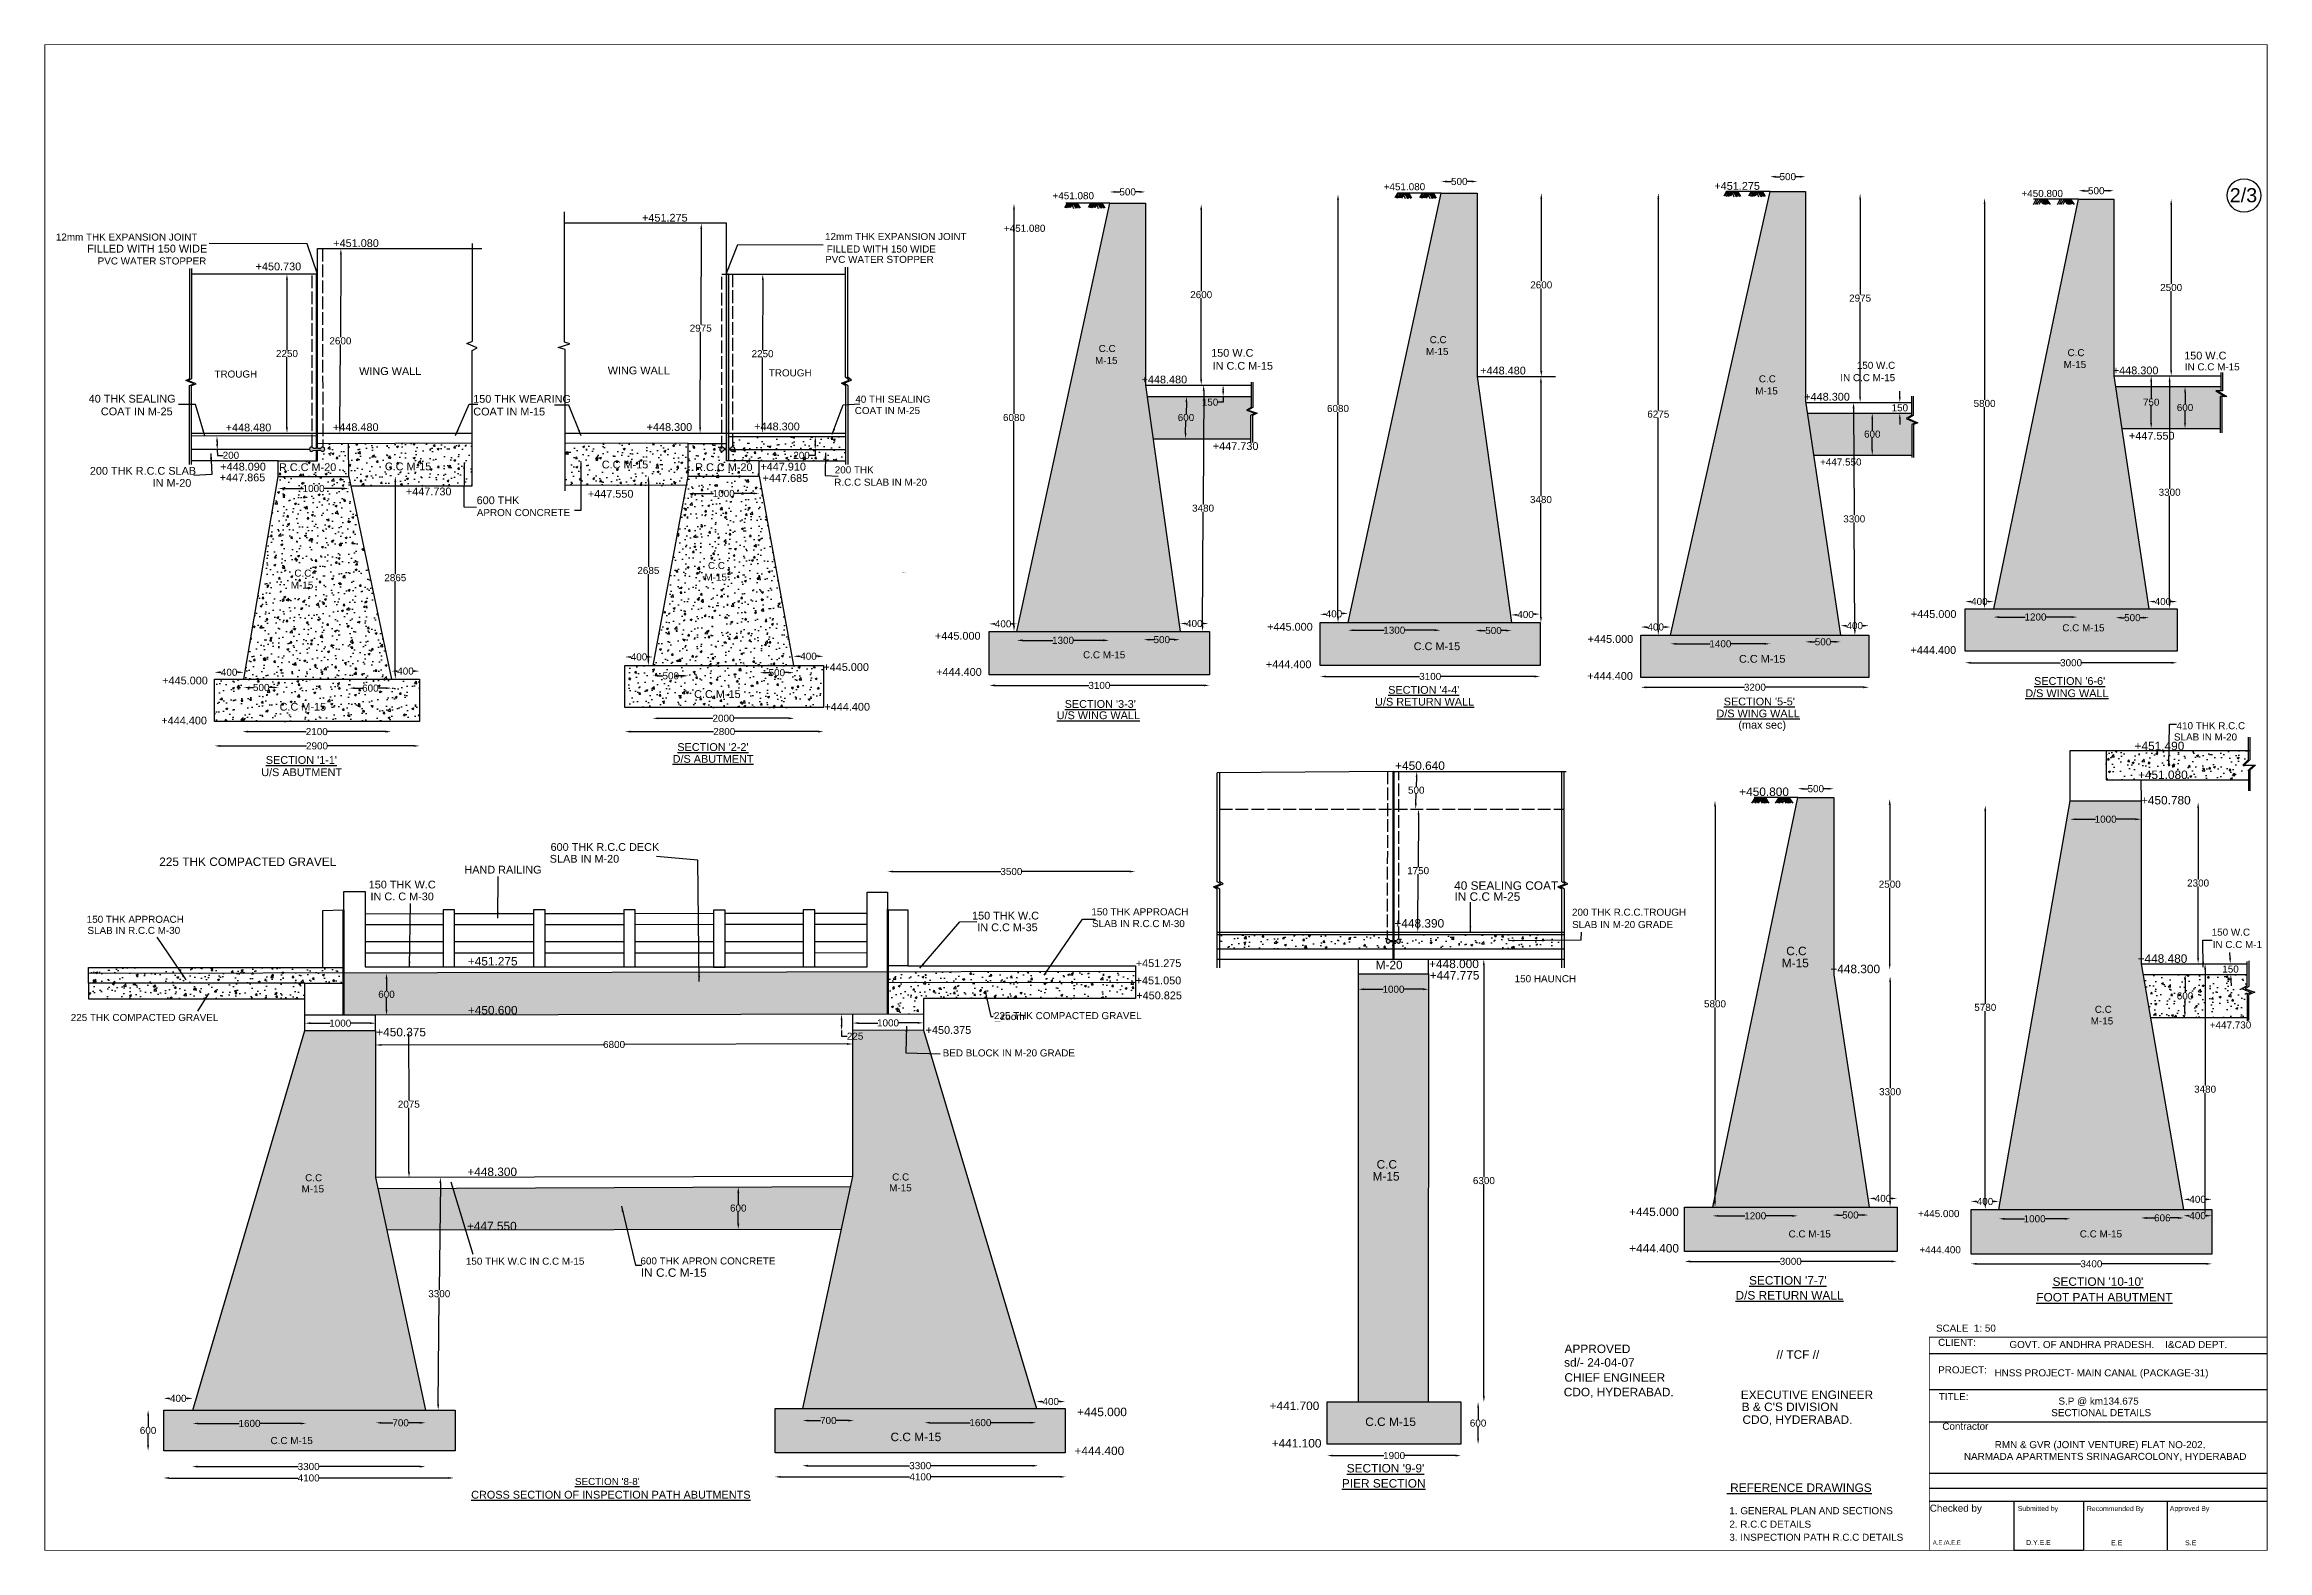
# Model space of a CAD drawing. Header units: millimetres. Extents: x 1661 to 33113, y 614 to 21932.
import ezdxf

# ---------------------------------------------------------------- set-up
doc = ezdxf.new("R2010")
doc.units = ezdxf.units.MM
doc.header["$MEASUREMENT"] = 0
doc.linetypes.add('ACAD_ISO02W100', pattern=[15, 12, -3])
for name, color, linetype in [('DIM', 7, 'Continuous'), ('DWG', 7, 'Continuous'), ('TEXT', 7, 'Continuous')]:
    doc.layers.add(name, color=color, linetype=linetype)
doc.styles.get("Standard").update_dxf_attribs({"font": 'arial.ttf'})
doc.dimstyles.get("Standard").update_dxf_attribs({"dimtxt": 100, "dimasz": 80, "dimexe": 0.18, "dimexo": 0.0625, "dimgap": 0.09, "dimtad": 0, "dimtih": 1, "dimtoh": 1, "dimdec": 0, "dimzin": 0, "dimdsep": 46, "dimtxsty": 'Standard', "dimcen": 0.09, "dimse1": 1, "dimse2": 1, "dimadec": 0, "dimazin": 0, "dimtfac": 1, "dimtdec": 0, "dimtofl": 0, "dimtmove": 0, "dimatfit": 3, "dimfxl": 1, "dimtolj": 1, "dimtzin": 0, "dimarcsym": 0})
pattern_1 = [(50, (0, 0), (286.9041, -25.1009), [30, -330]), (355, (0, 0), (-55.5005, 300.8769), [24, -264]), (100.45144, (23.9, -2.1), (231.4035, 275.776), [25.496, -280.4568]), (46.1842, (0, 80), (426.8965, -66.2077), [45, -495]), (96.6356, (35.57, 74.5), (373.865, 389.6474), [38.244, -420.6855]), (351.1842, (0, 80), (373.865, 389.6474), [36, -396]), (21, (40, 60), (238.7628, -161.0476), [30, -330]), (326, (40, 60), (97.3261, 290.06), [24, -264]), (71.45144, (59.9, 46.58), (336.089, 129.0125), [25.496, -280.4568]), (37.5, (0, 0), (4.86394, 133.15754), [0, -260.8, 0, -268, 0, -265]), (7.5, (0, 0), (105.2278, 157.7647), [0, -152.8, 0, -254.8, 0, -101]), (327.5, (-89.2, 0), (213.52897, -9.02195), [0, -100, 0, -312, 0, -414]), (317.5, (-129.2, 0), (233.2745, 40.042), [0, -130, 0, -207.2, 0, -294])]

msp = doc.modelspace()

# ---------------------------------------------------------------- texts
at = {"layer": 'TEXT'}
for s, height, p in [('+451.080', 100, (15923.3, 19740.9)), ('+451.080', 100, (20609.1, 19868.3)), ('+451.275', 110, (25286.7, 19874.4)), ('+450.800', 100, (29632, 19772.8)), ('2/3', 200, (32578.4, 19698)), ('+451.275', 110, (10115.6, 19424.1)), ('12mm THK EXPANSION JOINT', 100, (1822.1, 19155.9)), ('12mm THK EXPANSION JOINT', 100, (12704.8, 19163.1)), ('+451.080', 100, (15235.6, 19279.9)), ('FILLED WITH 150 WIDE', 110, (2264.8, 18987)), ('PVC WATER STOPPER', 100, (2413.9, 18817.6)), ('+451.080', 110, (5746.9, 19064.4)), ('PVC WATER STOPPER', 100, (12705.1, 18839.6)), ('FILLED WITH 150 WIDE', 100, (12728.5, 18986.2)), ('+450.730', 110, (4648.4, 18734.9)), ('C.C', 100, (16576, 17578.5)), ('150 W.C', 110, (18167.7, 17511.5)), ('M-15', 100, (21206.7, 17535.4)), ('C.C', 100, (21259, 17703.4)), ('C.C', 100, (30283.4, 17519.8)), ('TROUGH', 100, (4065.9, 17216.8)), ('WING WALL', 110, (6112.9, 17252.9)), ('WING WALL', 110, (9630.3, 17262.2)), ('TROUGH', 100, (11909.2, 17233.2)), ('M-15', 100, (16525.1, 17409)), ('IN C.C M-15', 110, (18188.6, 17328)), ('+448.480', 110, (21974.1, 17260.9)), ('150 W.C', 100, (27302.6, 17340.1)), ('M-15', 100, (30228.9, 17351.9)), ('+448.300', 110, (30924.3, 17263.4)), ('150 W.C', 110, (31933.9, 17473.2)), ('IN C.C M-15', 100, (31942.7, 17318.6)), ('+448.480', 110, (17182.7, 17134.6)), ('M-15', 100, (25866.3, 16977.7)), ('C.C', 100, (25916.1, 17148.6)), ('+448.300', 110, (26558.5, 16890.4)), ('IN C.C M-15', 100, (27069, 17165.7)), ('40 THK SEALING', 110, (2286.6, 16862.6)), ('COAT IN M-25', 110, (2458.8, 16682.7)), ('COAT IN M-15', 110, (7727.8, 16680.7)), ('150 THK WEARING', 110, (7726.6, 16860.1)), ('COAT IN M-25', 100, (13125, 16700.2)), ('40 THI SEALING', 100, (13132.9, 16860.4)), ('+448.480', 110, (4224.9, 16455.2)), ('+448.480', 110, (5742.7, 16460.1)), ('+448.300', 110, (10180.5, 16461.8)), ('+448.300', 110, (11701.9, 16470)), ('+447.550', 110, (31152.7, 16338.7)), ('C.C M-15', 110, (9546.3, 15930.9)), ('+447.730', 110, (18191.4, 16191.9)), ('+447.550', 100, (26782.4, 15972)), ('200 THK R.C.C SLAB ', 110, (2303.4, 15841.6)), ('IN M-20', 110, (3192.2, 15670.7)), ('+447.865', 110, (4140.2, 15748.5)), ('+448.090', 110, (4148.3, 15900.7)), ('R.C.C M-20', 110, (4978.6, 15893.4)), ('C.C M-15', 110, (6477.1, 15904.1)), ('R.C.C M-20', 110, (10868, 15893.4)), ('+447.910', 110, (11789.8, 15901.2)), ('+447.685', 110, (11821.4, 15739.8)), ('R.C.C SLAB IN M-20', 100, (12835.3, 15685.9)), ('200 THK', 100, (12842.3, 15860.5)), ('+447.730', 110, (6774.3, 15549.7)), ('600', 110, (7775.4, 15424.8)), ('THK', 110, (8073.1, 15425.6)), ('+447.550', 110, (9348.6, 15516.7)), ('APRON CONCRETE', 100, (7778.4, 15256.1)), ('C.C', 100, (5196.8, 14398.9)), ('C.C', 100, (11048, 14506.2)), ('M-15', 100, (5146.8, 14230.2)), ('M-15', 100, (10998.4, 14341.8)), ('+445.000', 11, (13796.7, 14454.7)), ('+445.000', 110, (28066.6, 13814.8)), ('+445.000', 110, (14259.7, 13506.7)), ('+445.000', 110, (18959.3, 13634.5)), ('+445.000', 110, (23494, 13461.1)), ('C.C M-15', 100, (30209.6, 13624.3)), ('C.C M-15', 100, (16354.8, 13242.9)), ('+444.400', 110, (18941, 13102.8)), ('C.C M-15', 110, (21033.3, 13358.9)), ('C.C M-15', 110, (25635.2, 13180.5)), ('+444.400', 110, (28062.5, 13305.1)), ('+445.000', 110, (3327.1, 12873.9)), ('+445.000', 110, (12680.9, 13063.8)), ('+444.400', 110, (14276.5, 12994.9)), ('+444.400', 110, (23489.2, 12938.5)), ("%%USECTION '6-6'", 110, (29810.2, 12866.9)), ('C.C M-15', 110, (4988, 12502.4)), ('C.C M-15', 110, (10852.5, 12681.6)), ('+444.400', 110, (12695.5, 12502.3)), ("%%USECTION '3-3'", 110, (16095.1, 12542)), ('%%UU/S RETURN WALL', 110, (20487.8, 12573.6)), ("%%USECTION '4-4'", 110, (20672.2, 12741.4)), ("%%USECTION '5-5'", 110, (25419.3, 12576.6)), ('%%UD/S WING WALL', 110, (29686, 12693.9)), ('+444.400', 110, (3314.9, 12307.6)), ('%%UU/S WING WALL', 110, (15982.6, 12382.2)), ('%%UD/S WING WALL', 110, (25316.3, 12407.3)), ('(max sec)', 110, (25626.8, 12246.9)), ('410 THK R.C.C', 100, (31825.9, 12238.7)), ("%%USECTION '2-2'", 110, (10615.2, 11932.1)), ('+451.490', 120, (31232.1, 11942.4)), ('SLAB IN M-20', 100, (31789.6, 12079.8)), ('U/S ABUTMENT', 110, (4727.9, 11575.7)), ("%%USECTION '1-1'", 110, (4792.4, 11749.4)), ('%%UD/S ABUTMENT', 110, (10548.7, 11764.5)), ('+450.640', 120, (20770.4, 11664.1)), ('+451.080', 120, (31280.2, 11534.3)), ('+450.800', 120, (25638.4, 11294.4)), ('+450.780', 120, (31322.2, 11174.8)), ('225 THK COMPACTED GRAVEL', 120, (3284.8, 10303.6)), ('SLAB IN M-20', 110, (8810, 10350.5)), ('600 THK R.C.C DECK', 110, (8821.5, 10517.3)), ('150 THK W.C', 110, (6248.5, 9985.8)), ('HAND RAILING', 110, (7601.9, 10196.4)), ('40 SEALING COAT', 120, (21605.4, 9966.5)), ('IN C. C M-30', 110, (6273.8, 9817.6)), ('IN C.C M-25', 120, (21609.8, 9810.7)), ('150 THK APPROACH', 100, (2258.9, 9499.1)), ('SLAB IN R.C.C M-30', 100, (2269.5, 9341.5)), ('150 THK W.C', 110, (14784.6, 9546)), ('IN C.C M-35', 110, (14859.1, 9380.6)), ('150 THK APPROACH', 100, (16472.6, 9605.2)), ('SLAB IN R.C.C M-30', 100, (16482.4, 9438.4)), ('+448.390', 120, (20760.1, 9431.6)), ('200 THK R.C.C.TROUGH', 100, (23272.7, 9599.5)), ('SLAB IN M-20 GRADE', 100, (23274.1, 9424.8)), ('C.C', 120, (26303.7, 9041.2)), ('150 W.C', 100, (32323.1, 9317.2)), ('IN C.C M-1', 100, (32337.6, 9142.3)), ('+451.275', 120, (7650.8, 8895.4)), ('+451.275', 110, (17100.7, 8873.1)), ('M-20', 120, (20494.5, 8842.7)), ('+448.000', 120, (21251.1, 8858.2)), ('+447.775', 120, (21259.5, 8696.8)), ('M-15', 120, (26241, 8869.6)), ('+448.300', 120, (26927.6, 8786.3)), ('+448.480', 120, (31274.8, 8932.9)), ('+451.050', 110, (17099.1, 8628.7)), ('+450.825', 110, (17108.7, 8417)), ('150 HAUNCH', 100, (22461.6, 8658.1)), ('225 THK COMPACTED GRAVEL', 100, (2033.2, 8109.3)), ('+450.600', 120, (7650.9, 8203)), ('225 THK COMPACTED GRAVEL', 100, (15094.6, 8135.8)), ('C.C', 100, (30669.2, 8224.9)), ('+450.375', 120, (6355.1, 7892.4)), ('+450.375', 110, (14127.7, 7927.4)), ('M-15', 100, (30611.9, 8060.4)), ('+447.730', 100, (32296.6, 8003.3)), ('BED BLOCK IN M-20 GRADE', 100, (14369.6, 7607.9)), ('+448.300', 120, (7643.3, 5915)), ('C.C', 120, (20508.4, 6020)), ('M-15', 100, (5298.7, 5682.9)), ('C.C', 100, (5349, 5840.8)), ('M-15', 100, (13612.2, 5698.7)), ('C.C', 100, (13654.4, 5852.1)), ('M-15', 120, (20451.1, 5851)), ('+445.000', 120, (24080.5, 5348.4)), ('+445.000', 100, (28167.8, 5333.5)), ('+447.550', 120, (7638.2, 5147.2)), ('C.C M-15', 100, (26336.8, 5045.9)), ('C.C M-15', 100, (30457.1, 5045.9)), ('150 THK W.C IN C.C M-15', 100, (7623.1, 4659.5)), ('600 THK APRON CONCRETE', 100, (10093.3, 4663.4)), ('+444.400', 120, (24082.6, 4832.8)), ('+444.400', 100, (28187.5, 4822)), ('IN C.C M-15', 120, (10098.7, 4488.6)), ("%%USECTION '7-7'", 120, (25777.8, 4378.4)), ("%%USECTION '10-10'", 120, (30071.8, 4361.1)), ('%%UD/S RETURN WALL', 120, (25586.5, 4167.2)), ('%%UFOOT PATH ABUTMENT', 120, (29841.9, 4140.1)), ('SCALE  1: 50', 100, (28422.9, 3711.8)), ('APPROVED', 120, (23167.2, 3409.2)), ('CLIENT:', 100, (28452.1, 3510.8)), ('GOVT. OF ANDHRA PRADESH.    I&CAD DEPT.', 100, (29461.8, 3480.3)), ('sd/- 24-04-07', 120, (23161.8, 3216.3)), ('// TCF //', 120, (26166.1, 3328.7)), ('PROJECT:', 100, (28453.5, 3121.5)), ('HNSS PROJECT- MAIN CANAL (PACKAGE-31)', 100, (29250.4, 3079.7)), ('CDO, HYDERABAD.', 120, (23156.4, 2797.3)), ('CHIEF ENGINEER', 120, (23165.6, 3004.2)), ('EXECUTIVE ENGINEER', 120, (25660.6, 2759)), ('TITLE:', 100, (28463, 2743.2)), ('+445.000', 120, (16271.7, 2516.2)), ('+441.700', 120, (18994, 2602.9)), ("B & C'S DIVISION", 120, (25674.2, 2588.3)), ('CDO, HYDERABAD.', 120, (25684.7, 2406.9)), ('SECTIONAL DETAILS', 100, (30053.8, 2516.2)), ('S.P @ km134.675', 100, (30155, 2679.9)), ('C.C M-15', 100, (4859.4, 2120.8)), ('C.C M-15', 120, (13631.2, 2162.5)), ('C.C M-15', 120, (20347.6, 2377.1)), ('Contractor', 100, (28512.1, 2323.4)), ('+444.400', 120, (16233.7, 1965.4)), ('+441.100', 120, (19024.1, 2073.1)), ('NARMADA APARTMENTS SRINAGARCOLONY, HYDERABAD', 100, (28817.7, 1896.9)), ('RMN & GVR (JOINT VENTURE) FLAT NO-202,', 100, (29253.9, 2063.5)), ("%%USECTION '8-8'", 100, (9166.4, 1541.8)), ('%%UPIER SECTION', 120, (20017.5, 1504.8)), ("%%USECTION '9-9'", 120, (20085.5, 1719.6)), ('%%UCROSS SECTION OF INSPECTION PATH ABUTMENTS', 110, (7698.1, 1349.6)), ('%%U REFERENCE DRAWINGS', 120, (25463.8, 1444.2)), ('Checked by', 100, (28334.4, 1163.8)), ('2. R.C.C DETAILS', 100, (25498.9, 937.7)), ('1. GENERAL PLAN AND SECTIONS', 100, (25498.9, 1128.2)), ('Submitted by', 70, (29579.3, 1174.2)), ('Recommended By', 70, (30557, 1172.6)), ('Approved By', 70, (31730.1, 1175.5)), ('3. INSPECTION PATH R.C.C DETAILS', 100, (25498.9, 752.2)), ('A.E./A.E.E', 60, (28377.4, 697.4)), ('D.Y.E.E', 70, (29698.3, 693.5)), ('E.E', 70, (30901.1, 688.6)), ('S.E', 70, (31947.4, 689.2))]:
    msp.add_text(s, height=height, dxfattribs=at).set_placement(p)
at = {"layer": 'TEXT', "insert": (15081.2, 8222), "char_height": 100, "attachment_point": 1}
msp.add_mtext("\\A1;'_zoom ", dxfattribs=at)

# ---------------------------------------------------------------- blocks, each defined once
blk = doc.blocks.new('*D1')
at = {"layer": 'Defpoints', "color": 0, "transparency": 16777216}
for p in [(3345, 1637), (7453, 1641), (7453, 1637)]:
    blk.add_point(p, dxfattribs=at)
at = {"layer": 'DIM', "color": 0, "lineweight": -2, "transparency": 16777216}
for p, q in [((3425, 1641), (5248, 1641)), ((7373, 1641), (5550, 1641))]:
    blk.add_line(p, q, dxfattribs=at)
at = {"layer": 'DIM', "color": 0, "transparency": 16777216}
for points in [[(3425, 1655), (3425, 1628), (3345, 1641)], [(7373, 1655), (7373, 1628), (7453, 1641)]]:
    blk.add_solid(points, dxfattribs=at)
at = {"layer": 'DIM', "color": 0, "transparency": 16777216, "insert": (5399, 1641), "char_height": 100, "attachment_point": 5}
blk.add_mtext('\\A1;4100', dxfattribs=at)
blk = doc.blocks.new('*D2')
at = {"layer": 'Defpoints', "color": 0, "transparency": 16777216}
for p in [(3748, 1764), (7050, 1802), (7050, 1764)]:
    blk.add_point(p, dxfattribs=at)
at = {"layer": 'DIM', "color": 0, "lineweight": -2, "transparency": 16777216}
for p, q in [((3828, 1802), (5250, 1802)), ((6970, 1802), (5548, 1802))]:
    blk.add_line(p, q, dxfattribs=at)
at = {"layer": 'DIM', "color": 0, "transparency": 16777216}
for points in [[(3828, 1816), (3828, 1789), (3748, 1802)], [(6970, 1816), (6970, 1789), (7050, 1802)]]:
    blk.add_solid(points, dxfattribs=at)
at = {"layer": 'DIM', "color": 0, "transparency": 16777216, "insert": (5399, 1802), "char_height": 100, "attachment_point": 5}
blk.add_mtext('\\A1;3300', dxfattribs=at)
blk = doc.blocks.new('*D3')
at = {"layer": 'Defpoints', "color": 0, "transparency": 16777216}
for p in [(3127, 2602), (3348, 2602), (3348, 2026)]:
    blk.add_point(p, dxfattribs=at)
at = {"layer": 'DIM', "color": 0, "lineweight": -2, "transparency": 16777216}
for p, q in [((3127, 2522), (3127, 2365)), ((3127, 2106), (3127, 2263))]:
    blk.add_line(p, q, dxfattribs=at)
at = {"layer": 'DIM', "color": 0, "transparency": 16777216}
for points in [[(3114, 2522), (3141, 2522), (3127, 2602)], [(3114, 2106), (3141, 2106), (3127, 2026)]]:
    blk.add_solid(points, dxfattribs=at)
at = {"layer": 'DIM', "color": 0, "transparency": 16777216, "insert": (3127, 2314), "char_height": 100, "attachment_point": 5}
blk.add_mtext('\\A1;600', dxfattribs=at)
blk = doc.blocks.new('*D4')
at = {"layer": 'Defpoints', "color": 0, "transparency": 16777216}
for p in [(3760, 2602), (5364, 2602), (5364, 2413)]:
    blk.add_point(p, dxfattribs=at)
at = {"layer": 'DIM', "color": 0, "lineweight": -2, "transparency": 16777216}
for p, q in [((3840, 2413), (4417, 2413)), ((5284, 2413), (4706, 2413))]:
    blk.add_line(p, q, dxfattribs=at)
at = {"layer": 'DIM', "color": 0, "transparency": 16777216}
for points in [[(3840, 2426), (3840, 2399), (3760, 2413)], [(5284, 2426), (5284, 2399), (5364, 2413)]]:
    blk.add_solid(points, dxfattribs=at)
at = {"layer": 'DIM', "color": 0, "transparency": 16777216, "insert": (4562, 2413), "char_height": 100, "attachment_point": 5}
blk.add_mtext('\\A1;1600', dxfattribs=at)
blk = doc.blocks.new('*D5')
at = {"layer": 'Defpoints', "color": 0, "transparency": 16777216}
for p in [(6349, 2602), (7051, 2602), (7051, 2422)]:
    blk.add_point(p, dxfattribs=at)
at = {"layer": 'DIM', "color": 0, "lineweight": -2, "transparency": 16777216}
for p, q in [((6429, 2422), (6590, 2422)), ((6971, 2422), (6810, 2422))]:
    blk.add_line(p, q, dxfattribs=at)
at = {"layer": 'DIM', "color": 0, "transparency": 16777216}
for points in [[(6429, 2436), (6429, 2409), (6349, 2422)], [(6971, 2436), (6971, 2409), (7051, 2422)]]:
    blk.add_solid(points, dxfattribs=at)
at = {"layer": 'DIM', "color": 0, "transparency": 16777216, "insert": (6700, 2422), "char_height": 100, "attachment_point": 5}
blk.add_mtext('\\A1;700', dxfattribs=at)
blk = doc.blocks.new('*D6')
at = {"layer": 'Defpoints', "color": 0, "transparency": 16777216}
for p in [(3348, 2602), (3760, 2768), (3760, 2602)]:
    blk.add_point(p, dxfattribs=at)
at = {"layer": 'DIM', "color": 0, "lineweight": -2, "transparency": 16777216}
for p, q in [((3428, 2768), (3441, 2768)), ((3680, 2768), (3666, 2768))]:
    blk.add_line(p, q, dxfattribs=at)
at = {"layer": 'DIM', "color": 0, "transparency": 16777216}
for points in [[(3428, 2781), (3428, 2754), (3348, 2768)], [(3680, 2781), (3680, 2754), (3760, 2768)]]:
    blk.add_solid(points, dxfattribs=at)
at = {"layer": 'DIM', "color": 0, "transparency": 16777216, "insert": (3554, 2768), "char_height": 100, "attachment_point": 5}
blk.add_mtext('\\A1;400', dxfattribs=at)
blk = doc.blocks.new('*D7')
at = {"layer": 'Defpoints', "color": 0, "transparency": 16777216}
for p in [(7264, 5895), (7231, 2602), (7232, 2602)]:
    blk.add_point(p, dxfattribs=at)
at = {"layer": 'DIM', "color": 0, "lineweight": -2, "transparency": 16777216}
for p, q in [((7262, 5815), (7247, 4300)), ((7232, 2682), (7246, 4198))]:
    blk.add_line(p, q, dxfattribs=at)
at = {"layer": 'DIM', "color": 0, "transparency": 16777216}
for points in [[(7248, 5816), (7275, 5815), (7263, 5895)], [(7218, 2682), (7245, 2682), (7231, 2602)]]:
    blk.add_solid(points, dxfattribs=at)
at = {"layer": 'DIM', "color": 0, "transparency": 16777216, "insert": (7247, 4249), "char_height": 100, "attachment_point": 5}
blk.add_mtext('\\A1;3300', dxfattribs=at)
blk = doc.blocks.new('*D8')
at = {"layer": 'Defpoints', "color": 0, "transparency": 16777216}
for p in [(11441, 5761), (11441, 5160), (11477, 5160)]:
    blk.add_point(p, dxfattribs=at)
at = {"layer": 'DIM', "color": 0, "lineweight": -2, "transparency": 16777216}
for p, q in [((11477, 5681), (11477, 5512)), ((11477, 5240), (11477, 5409))]:
    blk.add_line(p, q, dxfattribs=at)
at = {"layer": 'DIM', "color": 0, "transparency": 16777216}
for points in [[(11464, 5681), (11491, 5681), (11477, 5761)], [(11464, 5240), (11491, 5240), (11477, 5160)]]:
    blk.add_solid(points, dxfattribs=at)
at = {"layer": 'DIM', "color": 0, "transparency": 16777216, "insert": (11477, 5461), "char_height": 100, "attachment_point": 5}
blk.add_mtext('\\A1;600', dxfattribs=at)
blk = doc.blocks.new('*D9')
at = {"layer": 'Defpoints', "color": 0, "transparency": 16777216}
for p in [(6835, 7969), (6819, 5894), (6840, 5894)]:
    blk.add_point(p, dxfattribs=at)
at = {"layer": 'DIM', "color": 0, "lineweight": -2, "transparency": 16777216}
for p, q in [((6813, 7889), (6816, 6983)), ((6818, 5974), (6816, 6880))]:
    blk.add_line(p, q, dxfattribs=at)
at = {"layer": 'DIM', "color": 0, "transparency": 16777216}
for points in [[(6827, 7889), (6800, 7889), (6813, 7969)], [(6832, 5974), (6805, 5974), (6819, 5894)]]:
    blk.add_solid(points, dxfattribs=at)
at = {"layer": 'DIM', "color": 0, "transparency": 16777216, "insert": (6816, 6931), "char_height": 100, "attachment_point": 5}
blk.add_mtext('\\A1;2075', dxfattribs=at)
blk = doc.blocks.new('*D10')
at = {"layer": 'Defpoints', "color": 0, "transparency": 16777216}
for p in [(5346, 7973), (6345, 8078), (6345, 7973)]:
    blk.add_point(p, dxfattribs=at)
at = {"layer": 'DIM', "color": 0, "lineweight": -2, "transparency": 16777216}
for p, q in [((5426, 8078), (5701, 8078)), ((6265, 8078), (5990, 8078))]:
    blk.add_line(p, q, dxfattribs=at)
at = {"layer": 'DIM', "color": 0, "transparency": 16777216}
for points in [[(5426, 8092), (5426, 8065), (5346, 8078)], [(6265, 8092), (6265, 8065), (6345, 8078)]]:
    blk.add_solid(points, dxfattribs=at)
at = {"layer": 'DIM', "color": 0, "transparency": 16777216, "insert": (5846, 8078), "char_height": 100, "attachment_point": 5}
blk.add_mtext('\\A1;1000', dxfattribs=at)
blk = doc.blocks.new('*D11')
at = {"layer": 'Defpoints', "color": 0, "transparency": 16777216}
for p in [(5898, 8782), (6500, 8782), (5898, 8191)]:
    blk.add_point(p, dxfattribs=at)
at = {"layer": 'DIM', "color": 0, "lineweight": -2, "transparency": 16777216}
for p, q in [((6500, 8702), (6500, 8538)), ((6500, 8271), (6500, 8436))]:
    blk.add_line(p, q, dxfattribs=at)
at = {"layer": 'DIM', "color": 0, "transparency": 16777216}
for points in [[(6487, 8702), (6514, 8702), (6500, 8782)], [(6487, 8271), (6514, 8271), (6500, 8191)]]:
    blk.add_solid(points, dxfattribs=at)
at = {"layer": 'DIM', "color": 0, "transparency": 16777216, "insert": (6500, 8487), "char_height": 100, "attachment_point": 5}
blk.add_mtext('\\A1;600', dxfattribs=at)
blk = doc.blocks.new('*D12')
at = {"layer": 'Defpoints', "color": 0, "transparency": 16777216}
for p in [(6345, 7706), (13096, 7784), (13096, 7720)]:
    blk.add_point(p, dxfattribs=at)
at = {"layer": 'DIM', "color": 0, "lineweight": -2, "transparency": 16777216}
for p, q in [((6425, 7770), (9571, 7777)), ((13016, 7784), (9870, 7777))]:
    blk.add_line(p, q, dxfattribs=at)
at = {"layer": 'DIM', "color": 0, "transparency": 16777216}
for points in [[(6425, 7783), (6425, 7757), (6345, 7770)], [(13016, 7797), (13016, 7771), (13096, 7784)]]:
    blk.add_solid(points, dxfattribs=at)
at = {"layer": 'DIM', "color": 0, "transparency": 16777216, "insert": (9720, 7777), "char_height": 100, "attachment_point": 5}
blk.add_mtext('\\A1;6800', dxfattribs=at)
blk = doc.blocks.new('*D13')
at = {"layer": 'Defpoints', "color": 0, "transparency": 16777216}
for p in [(13096, 7974), (14097, 8083), (14097, 7978)]:
    blk.add_point(p, dxfattribs=at)
at = {"layer": 'DIM', "color": 0, "lineweight": -2, "transparency": 16777216}
for p, q in [((13175, 8080), (13452, 8081)), ((14017, 8083), (13741, 8082))]:
    blk.add_line(p, q, dxfattribs=at)
at = {"layer": 'DIM', "color": 0, "transparency": 16777216}
for points in [[(13175, 8094), (13175, 8067), (13095, 8080)], [(14017, 8096), (14017, 8070), (14097, 8083)]]:
    blk.add_solid(points, dxfattribs=at)
at = {"layer": 'DIM', "color": 0, "transparency": 16777216, "insert": (13596, 8082), "char_height": 100, "attachment_point": 5}
blk.add_mtext('\\A1;1000', dxfattribs=at)
blk = doc.blocks.new('*D14')
at = {"layer": 'Defpoints', "color": 0, "transparency": 16777216}
for p in [(13096, 8204), (12938, 7974), (13096, 7974)]:
    blk.add_point(p, dxfattribs=at)
at = {"layer": 'DIM', "color": 0, "lineweight": -2, "transparency": 16777216}
for p, q in [((12938, 8124), (12938, 8054)), ((12938, 7974), (12938, 7894)), ((12938, 7894), (13018, 7894))]:
    blk.add_line(p, q, dxfattribs=at)
at = {"layer": 'DIM', "color": 0, "transparency": 16777216}
for points in [[(12952, 8124), (12925, 8124), (12938, 8204)], [(12952, 8054), (12925, 8054), (12938, 7974)]]:
    blk.add_solid(points, dxfattribs=at)
at = {"layer": 'DIM', "color": 0, "transparency": 16777216, "insert": (13130, 7894), "char_height": 100, "attachment_point": 5}
blk.add_mtext('\\A1;225', dxfattribs=at)
blk = doc.blocks.new('*D15')
at = {"layer": 'Defpoints', "color": 0, "transparency": 16777216}
for p in [(11995, 1644), (16112, 1657), (16112, 1644)]:
    blk.add_point(p, dxfattribs=at)
at = {"layer": 'DIM', "color": 0, "lineweight": -2, "transparency": 16777216}
for p, q in [((12075, 1657), (13902, 1657)), ((16032, 1657), (14205, 1657))]:
    blk.add_line(p, q, dxfattribs=at)
at = {"layer": 'DIM', "color": 0, "transparency": 16777216}
for points in [[(12075, 1670), (12075, 1644), (11995, 1657)], [(16032, 1670), (16032, 1644), (16112, 1657)]]:
    blk.add_solid(points, dxfattribs=at)
at = {"layer": 'DIM', "color": 0, "transparency": 16777216, "insert": (14054, 1657), "char_height": 100, "attachment_point": 5}
blk.add_mtext('\\A1;4100', dxfattribs=at)
blk = doc.blocks.new('*D16')
at = {"layer": 'Defpoints', "color": 0, "transparency": 16777216}
for p in [(12383, 1789), (15720, 1815), (15720, 1789)]:
    blk.add_point(p, dxfattribs=at)
at = {"layer": 'DIM', "color": 0, "lineweight": -2, "transparency": 16777216}
for p, q in [((12463, 1815), (13902, 1815)), ((15640, 1815), (14201, 1815))]:
    blk.add_line(p, q, dxfattribs=at)
at = {"layer": 'DIM', "color": 0, "transparency": 16777216}
for points in [[(12463, 1828), (12463, 1801), (12383, 1815)], [(15640, 1828), (15640, 1801), (15720, 1815)]]:
    blk.add_solid(points, dxfattribs=at)
at = {"layer": 'DIM', "color": 0, "transparency": 16777216, "insert": (14052, 1815), "char_height": 100, "attachment_point": 5}
blk.add_mtext('\\A1;3300', dxfattribs=at)
blk = doc.blocks.new('*D17')
at = {"layer": 'Defpoints', "color": 0, "transparency": 16777216}
for p in [(12389, 2623), (13113, 2623), (13113, 2454)]:
    blk.add_point(p, dxfattribs=at)
at = {"layer": 'DIM', "color": 0, "lineweight": -2, "transparency": 16777216}
for p, q in [((12469, 2454), (12641, 2454)), ((13033, 2454), (12861, 2454))]:
    blk.add_line(p, q, dxfattribs=at)
at = {"layer": 'DIM', "color": 0, "transparency": 16777216}
for points in [[(12469, 2467), (12469, 2440), (12389, 2454)], [(13033, 2467), (13033, 2440), (13113, 2454)]]:
    blk.add_solid(points, dxfattribs=at)
at = {"layer": 'DIM', "color": 0, "transparency": 16777216, "insert": (12751, 2454), "char_height": 100, "attachment_point": 5}
blk.add_mtext('\\A1;700', dxfattribs=at)
blk = doc.blocks.new('*D18')
at = {"layer": 'Defpoints', "color": 0, "transparency": 16777216}
for p in [(14111, 2623), (15694, 2623), (15694, 2424)]:
    blk.add_point(p, dxfattribs=at)
at = {"layer": 'DIM', "color": 0, "lineweight": -2, "transparency": 16777216}
for p, q in [((14191, 2424), (14758, 2424)), ((15614, 2424), (15047, 2424))]:
    blk.add_line(p, q, dxfattribs=at)
at = {"layer": 'DIM', "color": 0, "transparency": 16777216}
for points in [[(14191, 2437), (14191, 2411), (14111, 2424)], [(15614, 2437), (15614, 2411), (15694, 2424)]]:
    blk.add_solid(points, dxfattribs=at)
at = {"layer": 'DIM', "color": 0, "transparency": 16777216, "insert": (14903, 2424), "char_height": 100, "attachment_point": 5}
blk.add_mtext('\\A1;1600', dxfattribs=at)
blk = doc.blocks.new('*D19')
at = {"layer": 'Defpoints', "color": 0, "transparency": 16777216}
for p in [(15694, 2623), (16102, 2723), (16102, 2623)]:
    blk.add_point(p, dxfattribs=at)
at = {"layer": 'DIM', "color": 0, "lineweight": -2, "transparency": 16777216}
for p, q in [((15774, 2723), (15786, 2723)), ((16022, 2723), (16010, 2723))]:
    blk.add_line(p, q, dxfattribs=at)
at = {"layer": 'DIM', "color": 0, "transparency": 16777216}
for points in [[(15774, 2736), (15774, 2709), (15694, 2723)], [(16022, 2736), (16022, 2709), (16102, 2723)]]:
    blk.add_solid(points, dxfattribs=at)
at = {"layer": 'DIM', "color": 0, "transparency": 16777216, "insert": (15898, 2723), "char_height": 100, "attachment_point": 5}
blk.add_mtext('\\A1;400', dxfattribs=at)
blk = doc.blocks.new('*D20')
at = {"layer": 'Defpoints', "color": 0, "transparency": 16777216}
for p in [(19809, 2118), (21702, 2118), (21702, 1958)]:
    blk.add_point(p, dxfattribs=at)
at = {"layer": 'DIM', "color": 0, "lineweight": -2, "transparency": 16777216}
for p, q in [((19889, 1958), (20611, 1958)), ((21622, 1958), (20900, 1958))]:
    blk.add_line(p, q, dxfattribs=at)
at = {"layer": 'DIM', "color": 0, "transparency": 16777216}
for points in [[(19889, 1972), (19889, 1945), (19809, 1958)], [(21622, 1972), (21622, 1945), (21702, 1958)]]:
    blk.add_solid(points, dxfattribs=at)
at = {"layer": 'DIM', "color": 0, "transparency": 16777216, "insert": (20756, 1958), "char_height": 100, "attachment_point": 5}
blk.add_mtext('\\A1;1900', dxfattribs=at)
blk = doc.blocks.new('*D21')
at = {"layer": 'Defpoints', "color": 0, "transparency": 16777216}
for p in [(21702, 2717), (21702, 2118), (21944, 2118)]:
    blk.add_point(p, dxfattribs=at)
at = {"layer": 'DIM', "color": 0, "lineweight": -2, "transparency": 16777216}
for p, q in [((21944, 2637), (21944, 2469)), ((21944, 2198), (21944, 2366))]:
    blk.add_line(p, q, dxfattribs=at)
at = {"layer": 'DIM', "color": 0, "transparency": 16777216}
for points in [[(21931, 2637), (21957, 2637), (21944, 2717)], [(21931, 2198), (21957, 2198), (21944, 2118)]]:
    blk.add_solid(points, dxfattribs=at)
at = {"layer": 'DIM', "color": 0, "transparency": 16777216, "insert": (21944, 2418), "char_height": 100, "attachment_point": 5}
blk.add_mtext('\\A1;600', dxfattribs=at)
blk = doc.blocks.new('*D22')
at = {"layer": 'Defpoints', "color": 0, "transparency": 16777216}
for p in [(21701, 8983), (22025, 8983), (21702, 2717)]:
    blk.add_point(p, dxfattribs=at)
at = {"layer": 'DIM', "color": 0, "lineweight": -2, "transparency": 16777216}
for p, q in [((22025, 8903), (22026, 5901)), ((22026, 2797), (22026, 5799))]:
    blk.add_line(p, q, dxfattribs=at)
at = {"layer": 'DIM', "color": 0, "transparency": 16777216}
for points in [[(22038, 8903), (22012, 8903), (22025, 8983)], [(22040, 2797), (22013, 2797), (22026, 2717)]]:
    blk.add_solid(points, dxfattribs=at)
at = {"layer": 'DIM', "color": 0, "transparency": 16777216, "insert": (22026, 5850), "char_height": 100, "attachment_point": 5}
blk.add_mtext('\\A1;6300', dxfattribs=at)
blk = doc.blocks.new('*D23')
at = {"layer": 'Defpoints', "color": 0, "transparency": 16777216}
for p in [(20250, 8778), (21244, 8778), (21244, 8558)]:
    blk.add_point(p, dxfattribs=at)
at = {"layer": 'DIM', "color": 0, "lineweight": -2, "transparency": 16777216}
for p, q in [((20330, 8558), (20603, 8558)), ((21164, 8558), (20892, 8558))]:
    blk.add_line(p, q, dxfattribs=at)
at = {"layer": 'DIM', "color": 0, "transparency": 16777216}
for points in [[(20330, 8572), (20330, 8545), (20250, 8558)], [(21164, 8572), (21164, 8545), (21244, 8558)]]:
    blk.add_solid(points, dxfattribs=at)
at = {"layer": 'DIM', "color": 0, "transparency": 16777216, "insert": (20747, 8558), "char_height": 100, "attachment_point": 5}
blk.add_mtext('\\A1;1000', dxfattribs=at)
blk = doc.blocks.new('*D24')
at = {"layer": 'Defpoints', "color": 0, "transparency": 16777216}
for p in [(21046, 11108), (21102, 11108), (21035, 9368)]:
    blk.add_point(p, dxfattribs=at)
at = {"layer": 'DIM', "color": 0, "lineweight": -2, "transparency": 16777216}
for p, q in [((21101, 11028), (21096, 10289)), ((21091, 9447), (21096, 10186))]:
    blk.add_line(p, q, dxfattribs=at)
at = {"layer": 'DIM', "color": 0, "transparency": 16777216}
for points in [[(21088, 11028), (21114, 11027), (21102, 11108)], [(21078, 9447), (21104, 9447), (21091, 9367)]]:
    blk.add_solid(points, dxfattribs=at)
at = {"layer": 'DIM', "color": 0, "transparency": 16777216, "insert": (21096, 10237), "char_height": 100, "attachment_point": 5}
blk.add_mtext('\\A1;1750', dxfattribs=at)
blk = doc.blocks.new('*D25')
at = {"layer": 'Defpoints', "color": 0, "transparency": 16777216}
for p in [(21077, 11642), (21117, 11641), (21102, 11108)]:
    blk.add_point(p, dxfattribs=at)
at = {"layer": 'DIM', "color": 0, "lineweight": -2, "transparency": 16777216}
for p, q in [((21063, 11189), (21067, 11324)), ((21074, 11562), (21070, 11427))]:
    blk.add_line(p, q, dxfattribs=at)
at = {"layer": 'DIM', "color": 0, "transparency": 16777216}
for points in [[(21061, 11563), (21087, 11562), (21077, 11642)], [(21050, 11189), (21076, 11188), (21061, 11109)]]:
    blk.add_solid(points, dxfattribs=at)
at = {"layer": 'DIM', "color": 0, "transparency": 16777216, "insert": (21069, 11376), "char_height": 100, "attachment_point": 5}
blk.add_mtext('\\A1;500', dxfattribs=at)
blk = doc.blocks.new('*D26')
at = {"layer": 'Defpoints', "color": 0, "transparency": 16777216}
for p in [(25159, 11228), (25296, 11228), (25159, 5475)]:
    blk.add_point(p, dxfattribs=at)
at = {"layer": 'DIM', "color": 0, "lineweight": -2, "transparency": 16777216}
for p, q in [((25296, 11148), (25296, 8403)), ((25296, 5555), (25296, 8300))]:
    blk.add_line(p, q, dxfattribs=at)
at = {"layer": 'DIM', "color": 0, "transparency": 16777216}
for points in [[(25283, 11148), (25309, 11148), (25296, 11228)], [(25283, 5555), (25309, 5555), (25296, 5475)]]:
    blk.add_solid(points, dxfattribs=at)
at = {"layer": 'DIM', "color": 0, "transparency": 16777216, "insert": (25296, 8352), "char_height": 100, "attachment_point": 5}
blk.add_mtext('\\A1;5800', dxfattribs=at)
blk = doc.blocks.new('*D27')
at = {"layer": 'Defpoints', "color": 0, "transparency": 16777216}
for p in [(24865, 4847), (27871, 4847), (27871, 4707)]:
    blk.add_point(p, dxfattribs=at)
at = {"layer": 'DIM', "color": 0, "lineweight": -2, "transparency": 16777216}
for p, q in [((24945, 4707), (26219, 4707)), ((27791, 4707), (26517, 4707))]:
    blk.add_line(p, q, dxfattribs=at)
at = {"layer": 'DIM', "color": 0, "transparency": 16777216}
for points in [[(24945, 4720), (24945, 4693), (24865, 4707)], [(27791, 4720), (27791, 4693), (27871, 4707)]]:
    blk.add_solid(points, dxfattribs=at)
at = {"layer": 'DIM', "color": 0, "transparency": 16777216, "insert": (26368, 4707), "char_height": 100, "attachment_point": 5}
blk.add_mtext('\\A1;3000', dxfattribs=at)
blk = doc.blocks.new('*D28')
at = {"layer": 'Defpoints', "color": 0, "transparency": 16777216}
for p in [(25264, 5475), (26465, 5475), (26465, 5351)]:
    blk.add_point(p, dxfattribs=at)
at = {"layer": 'DIM', "color": 0, "lineweight": -2, "transparency": 16777216}
for p, q in [((25344, 5351), (25720, 5351)), ((26385, 5351), (26009, 5351))]:
    blk.add_line(p, q, dxfattribs=at)
at = {"layer": 'DIM', "color": 0, "transparency": 16777216}
for points in [[(25344, 5364), (25344, 5338), (25264, 5351)], [(26385, 5364), (26385, 5338), (26465, 5351)]]:
    blk.add_solid(points, dxfattribs=at)
at = {"layer": 'DIM', "color": 0, "transparency": 16777216, "insert": (25865, 5351), "char_height": 100, "attachment_point": 5}
blk.add_mtext('\\A1;1200', dxfattribs=at)
blk = doc.blocks.new('*D29')
at = {"layer": 'Defpoints', "color": 0, "transparency": 16777216}
for p in [(26959, 5383), (27465, 5383), (27465, 5363)]:
    blk.add_point(p, dxfattribs=at)
at = {"layer": 'DIM', "color": 0, "lineweight": -2, "transparency": 16777216}
for p, q in [((27039, 5363), (27102, 5363)), ((27385, 5363), (27322, 5363))]:
    blk.add_line(p, q, dxfattribs=at)
at = {"layer": 'DIM', "color": 0, "transparency": 16777216}
for points in [[(27039, 5376), (27039, 5350), (26959, 5363)], [(27385, 5376), (27385, 5350), (27465, 5363)]]:
    blk.add_solid(points, dxfattribs=at)
at = {"layer": 'DIM', "color": 0, "transparency": 16777216, "insert": (27212, 5363), "char_height": 100, "attachment_point": 5}
blk.add_mtext('\\A1;500', dxfattribs=at)
blk = doc.blocks.new('*D30')
at = {"layer": 'Defpoints', "color": 0, "transparency": 16777216}
for p in [(27475, 5475), (27871, 5598), (27871, 5475)]:
    blk.add_point(p, dxfattribs=at)
at = {"layer": 'DIM', "color": 0, "lineweight": -2, "transparency": 16777216}
for p, q in [((27555, 5598), (27561, 5598)), ((27791, 5598), (27786, 5598))]:
    blk.add_line(p, q, dxfattribs=at)
at = {"layer": 'DIM', "color": 0, "transparency": 16777216}
for points in [[(27555, 5611), (27555, 5584), (27475, 5598)], [(27791, 5611), (27791, 5584), (27871, 5598)]]:
    blk.add_solid(points, dxfattribs=at)
at = {"layer": 'DIM', "color": 0, "transparency": 16777216, "insert": (27673, 5598), "char_height": 100, "attachment_point": 5}
blk.add_mtext('\\A1;400', dxfattribs=at)
blk = doc.blocks.new('*D31')
at = {"layer": 'Defpoints', "color": 0, "transparency": 16777216}
for p in [(27679, 8741), (27773, 8741), (27679, 5475)]:
    blk.add_point(p, dxfattribs=at)
at = {"layer": 'DIM', "color": 0, "lineweight": -2, "transparency": 16777216}
for p, q in [((27773, 8661), (27773, 7159)), ((27773, 5555), (27773, 7057))]:
    blk.add_line(p, q, dxfattribs=at)
at = {"layer": 'DIM', "color": 0, "transparency": 16777216}
for points in [[(27760, 8661), (27787, 8661), (27773, 8741)], [(27760, 5555), (27787, 5555), (27773, 5475)]]:
    blk.add_solid(points, dxfattribs=at)
at = {"layer": 'DIM', "color": 0, "transparency": 16777216, "insert": (27773, 7108), "char_height": 100, "attachment_point": 5}
blk.add_mtext('\\A1;3300', dxfattribs=at)
blk = doc.blocks.new('*D32')
at = {"layer": 'Defpoints', "color": 0, "transparency": 16777216}
for p in [(27768, 11251), (27773, 11251), (27773, 8838)]:
    blk.add_point(p, dxfattribs=at)
at = {"layer": 'DIM', "color": 0, "lineweight": -2, "transparency": 16777216}
for p, q in [((27768, 11171), (27768, 10096)), ((27768, 8918), (27768, 9993))]:
    blk.add_line(p, q, dxfattribs=at)
at = {"layer": 'DIM', "color": 0, "transparency": 16777216}
for points in [[(27754, 11171), (27781, 11171), (27768, 11251)], [(27754, 8918), (27781, 8918), (27768, 8838)]]:
    blk.add_solid(points, dxfattribs=at)
at = {"layer": 'DIM', "color": 0, "transparency": 16777216, "insert": (27768, 10045), "char_height": 100, "attachment_point": 5}
blk.add_mtext('\\A1;2500', dxfattribs=at)
blk = doc.blocks.new('*D33')
at = {"layer": 'Defpoints', "color": 0, "transparency": 16777216}
for p in [(26978, 11397), (26466, 11274), (26978, 11274)]:
    blk.add_point(p, dxfattribs=at)
at = {"layer": 'DIM', "color": 0, "lineweight": -2, "transparency": 16777216}
for p, q in [((26546, 11397), (26612, 11397)), ((26898, 11397), (26832, 11397))]:
    blk.add_line(p, q, dxfattribs=at)
at = {"layer": 'DIM', "color": 0, "transparency": 16777216}
for points in [[(26546, 11410), (26546, 11384), (26466, 11397)], [(26898, 11410), (26898, 11384), (26978, 11397)]]:
    blk.add_solid(points, dxfattribs=at)
at = {"layer": 'DIM', "color": 0, "transparency": 16777216, "insert": (26722, 11397), "char_height": 100, "attachment_point": 5}
blk.add_mtext('\\A1;500', dxfattribs=at)
blk = doc.blocks.new('*D34')
at = {"layer": 'Defpoints', "color": 0, "transparency": 16777216}
for p in [(28918, 4807), (32324, 4807), (32324, 4672)]:
    blk.add_point(p, dxfattribs=at)
at = {"layer": 'DIM', "color": 0, "lineweight": -2, "transparency": 16777216}
for p, q in [((28998, 4672), (30472, 4672)), ((32244, 4672), (30770, 4672))]:
    blk.add_line(p, q, dxfattribs=at)
at = {"layer": 'DIM', "color": 0, "transparency": 16777216}
for points in [[(28998, 4686), (28998, 4659), (28918, 4672)], [(32244, 4686), (32244, 4659), (32324, 4672)]]:
    blk.add_solid(points, dxfattribs=at)
at = {"layer": 'DIM', "color": 0, "transparency": 16777216, "insert": (30621, 4672), "char_height": 100, "attachment_point": 5}
blk.add_mtext('\\A1;3400', dxfattribs=at)
blk = doc.blocks.new('*D35')
at = {"layer": 'Defpoints', "color": 0, "transparency": 16777216}
for p in [(29313, 5443), (30323, 5443), (30323, 5310)]:
    blk.add_point(p, dxfattribs=at)
at = {"layer": 'DIM', "color": 0, "lineweight": -2, "transparency": 16777216}
for p, q in [((29393, 5310), (29674, 5310)), ((30243, 5310), (29963, 5310))]:
    blk.add_line(p, q, dxfattribs=at)
at = {"layer": 'DIM', "color": 0, "transparency": 16777216}
for points in [[(29393, 5323), (29393, 5296), (29313, 5310)], [(30243, 5323), (30243, 5296), (30323, 5310)]]:
    blk.add_solid(points, dxfattribs=at)
at = {"layer": 'DIM', "color": 0, "transparency": 16777216, "insert": (29818, 5310), "char_height": 100, "attachment_point": 5}
blk.add_mtext('\\A1;1000', dxfattribs=at)
blk = doc.blocks.new('*D36')
at = {"layer": 'Defpoints', "color": 0, "transparency": 16777216}
for p in [(31322, 5338), (31928, 5338), (31928, 5322)]:
    blk.add_point(p, dxfattribs=at)
at = {"layer": 'DIM', "color": 0, "lineweight": -2, "transparency": 16777216}
for p, q in [((31402, 5322), (31514, 5322)), ((31848, 5322), (31736, 5322))]:
    blk.add_line(p, q, dxfattribs=at)
at = {"layer": 'DIM', "color": 0, "transparency": 16777216}
for points in [[(31402, 5335), (31402, 5308), (31322, 5322)], [(31848, 5335), (31848, 5308), (31928, 5322)]]:
    blk.add_solid(points, dxfattribs=at)
at = {"layer": 'DIM', "color": 0, "transparency": 16777216, "insert": (31625, 5322), "char_height": 100, "attachment_point": 5}
blk.add_mtext('\\A1;606', dxfattribs=at)
blk = doc.blocks.new('*D37')
at = {"layer": 'Defpoints', "color": 0, "transparency": 16777216}
for p in [(31924, 5443), (32324, 5443), (32324, 5353)]:
    blk.add_point(p, dxfattribs=at)
at = {"layer": 'DIM', "color": 0, "lineweight": -2, "transparency": 16777216}
for p, q in [((32004, 5353), (32011, 5353)), ((32244, 5353), (32236, 5353))]:
    blk.add_line(p, q, dxfattribs=at)
at = {"layer": 'DIM', "color": 0, "transparency": 16777216}
for points in [[(32004, 5367), (32004, 5340), (31924, 5353)], [(32244, 5367), (32244, 5340), (32324, 5353)]]:
    blk.add_solid(points, dxfattribs=at)
at = {"layer": 'DIM', "color": 0, "transparency": 16777216, "insert": (32124, 5353), "char_height": 100, "attachment_point": 5}
blk.add_mtext('\\A1;400', dxfattribs=at)
blk = doc.blocks.new('*D38')
at = {"layer": 'Defpoints', "color": 0, "transparency": 16777216}
for p in [(28918, 5443), (29313, 5555), (29313, 5443)]:
    blk.add_point(p, dxfattribs=at)
at = {"layer": 'DIM', "color": 0, "lineweight": -2, "transparency": 16777216}
for p, q in [((28998, 5555), (29003, 5555)), ((29233, 5555), (29228, 5555))]:
    blk.add_line(p, q, dxfattribs=at)
at = {"layer": 'DIM', "color": 0, "transparency": 16777216}
for points in [[(28998, 5569), (28998, 5542), (28918, 5555)], [(29233, 5569), (29233, 5542), (29313, 5555)]]:
    blk.add_solid(points, dxfattribs=at)
at = {"layer": 'DIM', "color": 0, "transparency": 16777216, "insert": (29116, 5555), "char_height": 100, "attachment_point": 5}
blk.add_mtext('\\A1;400', dxfattribs=at)
blk = doc.blocks.new('*D39')
at = {"layer": 'Defpoints', "color": 0, "transparency": 16777216}
for p in [(32184, 8921), (32184, 5367), (32230, 5367)]:
    blk.add_point(p, dxfattribs=at)
at = {"layer": 'DIM', "color": 0, "lineweight": -2, "transparency": 16777216}
for p, q in [((32230, 8841), (32230, 7195)), ((32230, 5447), (32230, 7093))]:
    blk.add_line(p, q, dxfattribs=at)
at = {"layer": 'DIM', "color": 0, "transparency": 16777216}
for points in [[(32216, 8841), (32243, 8841), (32230, 8921)], [(32216, 5447), (32243, 5447), (32230, 5367)]]:
    blk.add_solid(points, dxfattribs=at)
at = {"layer": 'DIM', "color": 0, "transparency": 16777216, "insert": (32230, 7144), "char_height": 100, "attachment_point": 5}
blk.add_mtext('\\A1;3480', dxfattribs=at)
blk = doc.blocks.new('*D40')
at = {"layer": 'Defpoints', "color": 0, "transparency": 16777216}
for p in [(31924, 5443), (32324, 5585), (32324, 5443)]:
    blk.add_point(p, dxfattribs=at)
at = {"layer": 'DIM', "color": 0, "lineweight": -2, "transparency": 16777216}
for p, q in [((32004, 5585), (32011, 5585)), ((32244, 5585), (32236, 5585))]:
    blk.add_line(p, q, dxfattribs=at)
at = {"layer": 'DIM', "color": 0, "transparency": 16777216}
for points in [[(32004, 5598), (32004, 5571), (31924, 5585)], [(32244, 5598), (32244, 5571), (32324, 5585)]]:
    blk.add_solid(points, dxfattribs=at)
at = {"layer": 'DIM', "color": 0, "transparency": 16777216, "insert": (32124, 5585), "char_height": 100, "attachment_point": 5}
blk.add_mtext('\\A1;400', dxfattribs=at)
blk = doc.blocks.new('*D41')
at = {"layer": 'Defpoints', "color": 0, "transparency": 16777216}
for p in [(31938, 8769), (31933, 8159), (31944, 8159)]:
    blk.add_point(p, dxfattribs=at)
at = {"layer": 'DIM', "color": 0, "lineweight": -2, "transparency": 16777216}
for p, q in [((31948, 8689), (31947, 8515)), ((31944, 8239), (31946, 8413))]:
    blk.add_line(p, q, dxfattribs=at)
at = {"layer": 'DIM', "color": 0, "transparency": 16777216}
for points in [[(31935, 8689), (31962, 8689), (31949, 8769)], [(31931, 8239), (31958, 8239), (31944, 8159)]]:
    blk.add_solid(points, dxfattribs=at)
at = {"layer": 'DIM', "color": 0, "transparency": 16777216, "insert": (31946, 8464), "char_height": 100, "attachment_point": 5}
blk.add_mtext('\\A1;600', dxfattribs=at)
blk = doc.blocks.new('*D42')
at = {"layer": 'Defpoints', "color": 0, "transparency": 16777216}
for p in [(32613, 8921), (32593, 8768), (32618, 8769)]:
    blk.add_point(p, dxfattribs=at)
at = {"layer": 'DIM', "color": 0, "lineweight": -2, "transparency": 16777216}
for p, q in [((32584, 9000), (32581, 9080)), ((32596, 8688), (32599, 8608))]:
    blk.add_line(p, q, dxfattribs=at)
at = {"layer": 'DIM', "color": 0, "transparency": 16777216}
for points in [[(32597, 9000), (32571, 8999), (32587, 8920)], [(32609, 8689), (32582, 8688), (32593, 8768)]]:
    blk.add_solid(points, dxfattribs=at)
at = {"layer": 'DIM', "color": 0, "transparency": 16777216, "insert": (32590, 8844), "char_height": 100, "attachment_point": 5}
blk.add_mtext('\\A1;150', dxfattribs=at)
blk = doc.blocks.new('*D43')
at = {"layer": 'Defpoints', "color": 0, "transparency": 16777216}
for p in [(32162, 11204), (32131, 8921), (32162, 8921)]:
    blk.add_point(p, dxfattribs=at)
at = {"layer": 'DIM', "color": 0, "lineweight": -2, "transparency": 16777216}
for p, q in [((32131, 11124), (32131, 10114)), ((32131, 9001), (32131, 10011))]:
    blk.add_line(p, q, dxfattribs=at)
at = {"layer": 'DIM', "color": 0, "transparency": 16777216}
for points in [[(32118, 11124), (32144, 11124), (32131, 11204)], [(32118, 9001), (32144, 9001), (32131, 8921)]]:
    blk.add_solid(points, dxfattribs=at)
at = {"layer": 'DIM', "color": 0, "transparency": 16777216, "insert": (32131, 10062), "char_height": 100, "attachment_point": 5}
blk.add_mtext('\\A1;2300', dxfattribs=at)
blk = doc.blocks.new('*D44')
at = {"layer": 'Defpoints', "color": 0, "transparency": 16777216}
for p in [(29120, 11162), (29170, 11162), (29170, 5443)]:
    blk.add_point(p, dxfattribs=at)
at = {"layer": 'DIM', "color": 0, "lineweight": -2, "transparency": 16777216}
for p, q in [((29120, 11082), (29120, 8353)), ((29120, 5523), (29120, 8251))]:
    blk.add_line(p, q, dxfattribs=at)
at = {"layer": 'DIM', "color": 0, "transparency": 16777216}
for points in [[(29106, 11082), (29133, 11082), (29120, 11162)], [(29106, 5523), (29133, 5523), (29120, 5443)]]:
    blk.add_solid(points, dxfattribs=at)
at = {"layer": 'DIM', "color": 0, "transparency": 16777216, "insert": (29120, 8302), "char_height": 100, "attachment_point": 5}
blk.add_mtext('\\A1;5780', dxfattribs=at)
blk = doc.blocks.new('*D45')
at = {"layer": 'Defpoints', "color": 0, "transparency": 16777216}
for p in [(30321, 11224), (31325, 11224), (31325, 10965)]:
    blk.add_point(p, dxfattribs=at)
at = {"layer": 'DIM', "color": 0, "lineweight": -2, "transparency": 16777216}
for p, q in [((30401, 10965), (30679, 10965)), ((31245, 10965), (30968, 10965))]:
    blk.add_line(p, q, dxfattribs=at)
at = {"layer": 'DIM', "color": 0, "transparency": 16777216}
for points in [[(30401, 10978), (30401, 10952), (30321, 10965)], [(31245, 10978), (31245, 10952), (31325, 10965)]]:
    blk.add_solid(points, dxfattribs=at)
at = {"layer": 'DIM', "color": 0, "transparency": 16777216, "insert": (30823, 10965), "char_height": 100, "attachment_point": 5}
blk.add_mtext('\\A1;1000', dxfattribs=at)
blk = doc.blocks.new('*D46')
at = {"layer": 'Defpoints', "color": 0, "transparency": 16777216}
for p in [(28834, 13342), (31834, 13342), (31834, 13180)]:
    blk.add_point(p, dxfattribs=at)
at = {"layer": 'DIM', "color": 0, "lineweight": -2, "transparency": 16777216}
for p, q in [((28914, 13180), (30185, 13180)), ((31754, 13180), (30483, 13180))]:
    blk.add_line(p, q, dxfattribs=at)
at = {"layer": 'DIM', "color": 0, "transparency": 16777216}
for points in [[(28914, 13194), (28914, 13167), (28834, 13180)], [(31754, 13194), (31754, 13167), (31834, 13180)]]:
    blk.add_solid(points, dxfattribs=at)
at = {"layer": 'DIM', "color": 0, "transparency": 16777216, "insert": (30334, 13180), "char_height": 100, "attachment_point": 5}
blk.add_mtext('\\A1;3000', dxfattribs=at)
blk = doc.blocks.new('*D47')
at = {"layer": 'Defpoints', "color": 0, "transparency": 16777216}
for p in [(28834, 13945), (29239, 14046), (29239, 13945)]:
    blk.add_point(p, dxfattribs=at)
at = {"layer": 'DIM', "color": 0, "lineweight": -2, "transparency": 16777216}
for p, q in [((28914, 14046), (28924, 14046)), ((29159, 14046), (29149, 14046))]:
    blk.add_line(p, q, dxfattribs=at)
at = {"layer": 'DIM', "color": 0, "transparency": 16777216}
for points in [[(28914, 14059), (28914, 14033), (28834, 14046)], [(29159, 14059), (29159, 14033), (29239, 14046)]]:
    blk.add_solid(points, dxfattribs=at)
at = {"layer": 'DIM', "color": 0, "transparency": 16777216, "insert": (29036, 14046), "char_height": 100, "attachment_point": 5}
blk.add_mtext('\\A1;400', dxfattribs=at)
blk = doc.blocks.new('*D48')
at = {"layer": 'Defpoints', "color": 0, "transparency": 16777216}
for p in [(31433, 13945), (31834, 14046), (31834, 13945)]:
    blk.add_point(p, dxfattribs=at)
at = {"layer": 'DIM', "color": 0, "lineweight": -2, "transparency": 16777216}
for p, q in [((31513, 14046), (31521, 14046)), ((31754, 14046), (31746, 14046))]:
    blk.add_line(p, q, dxfattribs=at)
at = {"layer": 'DIM', "color": 0, "transparency": 16777216}
for points in [[(31513, 14059), (31513, 14033), (31433, 14046)], [(31754, 14059), (31754, 14033), (31834, 14046)]]:
    blk.add_solid(points, dxfattribs=at)
at = {"layer": 'DIM', "color": 0, "transparency": 16777216, "insert": (31633, 14046), "char_height": 100, "attachment_point": 5}
blk.add_mtext('\\A1;400', dxfattribs=at)
blk = doc.blocks.new('*D49')
at = {"layer": 'Defpoints', "color": 0, "transparency": 16777216}
for p in [(29239, 13945), (30421, 13945), (30421, 13827)]:
    blk.add_point(p, dxfattribs=at)
at = {"layer": 'DIM', "color": 0, "lineweight": -2, "transparency": 16777216}
for p, q in [((29319, 13827), (29686, 13827)), ((30341, 13827), (29975, 13827))]:
    blk.add_line(p, q, dxfattribs=at)
at = {"layer": 'DIM', "color": 0, "transparency": 16777216}
for points in [[(29319, 13840), (29319, 13813), (29239, 13827)], [(30341, 13840), (30341, 13813), (30421, 13827)]]:
    blk.add_solid(points, dxfattribs=at)
at = {"layer": 'DIM', "color": 0, "transparency": 16777216, "insert": (29830, 13827), "char_height": 100, "attachment_point": 5}
blk.add_mtext('\\A1;1200', dxfattribs=at)
blk = doc.blocks.new('*D50')
at = {"layer": 'Defpoints', "color": 0, "transparency": 16777216}
for p in [(30965, 13822), (31437, 13822), (31437, 13818)]:
    blk.add_point(p, dxfattribs=at)
at = {"layer": 'DIM', "color": 0, "lineweight": -2, "transparency": 16777216}
for p, q in [((31045, 13818), (31091, 13818)), ((31357, 13818), (31311, 13818))]:
    blk.add_line(p, q, dxfattribs=at)
at = {"layer": 'DIM', "color": 0, "transparency": 16777216}
for points in [[(31045, 13832), (31045, 13805), (30965, 13818)], [(31357, 13832), (31357, 13805), (31437, 13818)]]:
    blk.add_solid(points, dxfattribs=at)
at = {"layer": 'DIM', "color": 0, "transparency": 16777216, "insert": (31201, 13818), "char_height": 100, "attachment_point": 5}
blk.add_mtext('\\A1;500', dxfattribs=at)
blk = doc.blocks.new('*D51')
at = {"layer": 'Defpoints', "color": 0, "transparency": 16777216}
for p in [(28834, 19755), (29110, 19755), (28834, 13945)]:
    blk.add_point(p, dxfattribs=at)
at = {"layer": 'DIM', "color": 0, "lineweight": -2, "transparency": 16777216}
for p, q in [((29110, 19675), (29110, 16901)), ((29110, 14025), (29110, 16799))]:
    blk.add_line(p, q, dxfattribs=at)
at = {"layer": 'DIM', "color": 0, "transparency": 16777216}
for points in [[(29097, 19675), (29123, 19675), (29110, 19755)], [(29097, 14025), (29123, 14025), (29110, 13945)]]:
    blk.add_solid(points, dxfattribs=at)
at = {"layer": 'DIM', "color": 0, "transparency": 16777216, "insert": (29110, 16850), "char_height": 100, "attachment_point": 5}
blk.add_mtext('\\A1;5800', dxfattribs=at)
blk = doc.blocks.new('*D52')
at = {"layer": 'Defpoints', "color": 0, "transparency": 16777216}
for p in [(31653, 17241), (31653, 13945), (31728, 13945)]:
    blk.add_point(p, dxfattribs=at)
at = {"layer": 'DIM', "color": 0, "lineweight": -2, "transparency": 16777216}
for p, q in [((31728, 17161), (31728, 15644)), ((31728, 14025), (31728, 15542))]:
    blk.add_line(p, q, dxfattribs=at)
at = {"layer": 'DIM', "color": 0, "transparency": 16777216}
for points in [[(31715, 17161), (31741, 17161), (31728, 17241)], [(31715, 14025), (31741, 14025), (31728, 13945)]]:
    blk.add_solid(points, dxfattribs=at)
at = {"layer": 'DIM', "color": 0, "transparency": 16777216, "insert": (31728, 15593), "char_height": 100, "attachment_point": 5}
blk.add_mtext('\\A1;3300', dxfattribs=at)
blk = doc.blocks.new('*D53')
at = {"layer": 'Defpoints', "color": 0, "transparency": 16777216}
for p in [(31530, 17241), (31467, 16496), (31530, 16496)]:
    blk.add_point(p, dxfattribs=at)
at = {"layer": 'DIM', "color": 0, "lineweight": -2, "transparency": 16777216}
for p, q in [((31467, 17161), (31467, 16919)), ((31467, 16576), (31467, 16817))]:
    blk.add_line(p, q, dxfattribs=at)
at = {"layer": 'DIM', "color": 0, "transparency": 16777216}
for points in [[(31454, 17161), (31481, 17161), (31467, 17241)], [(31454, 16576), (31481, 16576), (31467, 16496)]]:
    blk.add_solid(points, dxfattribs=at)
at = {"layer": 'DIM', "color": 0, "transparency": 16777216, "insert": (31467, 16868), "char_height": 100, "attachment_point": 5}
blk.add_mtext('\\A1;750', dxfattribs=at)
blk = doc.blocks.new('*D54')
at = {"layer": 'Defpoints', "color": 0, "transparency": 16777216}
for p in [(31932, 17088), (31946, 17088), (31932, 16496)]:
    blk.add_point(p, dxfattribs=at)
at = {"layer": 'DIM', "color": 0, "lineweight": -2, "transparency": 16777216}
for p, q in [((31946, 17008), (31946, 16843)), ((31946, 16576), (31946, 16741))]:
    blk.add_line(p, q, dxfattribs=at)
at = {"layer": 'DIM', "color": 0, "transparency": 16777216}
for points in [[(31933, 17008), (31959, 17008), (31946, 17088)], [(31933, 16576), (31959, 16576), (31946, 16496)]]:
    blk.add_solid(points, dxfattribs=at)
at = {"layer": 'DIM', "color": 0, "transparency": 16777216, "insert": (31946, 16792), "char_height": 100, "attachment_point": 5}
blk.add_mtext('\\A1;600', dxfattribs=at)
blk = doc.blocks.new('*D55')
at = {"layer": 'Defpoints', "color": 0, "transparency": 16777216}
for p in [(31728, 19742), (31750, 19742), (31728, 17241)]:
    blk.add_point(p, dxfattribs=at)
at = {"layer": 'DIM', "color": 0, "lineweight": -2, "transparency": 16777216}
for p, q in [((31750, 19662), (31750, 18542)), ((31750, 17321), (31750, 18440))]:
    blk.add_line(p, q, dxfattribs=at)
at = {"layer": 'DIM', "color": 0, "transparency": 16777216}
for points in [[(31737, 19662), (31764, 19662), (31750, 19742)], [(31737, 17321), (31764, 17321), (31750, 17241)]]:
    blk.add_solid(points, dxfattribs=at)
at = {"layer": 'DIM', "color": 0, "transparency": 16777216, "insert": (31750, 18491), "char_height": 100, "attachment_point": 5}
blk.add_mtext('\\A1;2500', dxfattribs=at)
blk = doc.blocks.new('*D56')
at = {"layer": 'Defpoints', "color": 0, "transparency": 16777216}
for p in [(30940, 19861), (30439, 19742), (30940, 19742)]:
    blk.add_point(p, dxfattribs=at)
at = {"layer": 'DIM', "color": 0, "lineweight": -2, "transparency": 16777216}
for p, q in [((30519, 19861), (30579, 19861)), ((30860, 19861), (30800, 19861))]:
    blk.add_line(p, q, dxfattribs=at)
at = {"layer": 'DIM', "color": 0, "transparency": 16777216}
for points in [[(30519, 19875), (30519, 19848), (30439, 19861)], [(30860, 19875), (30860, 19848), (30940, 19861)]]:
    blk.add_solid(points, dxfattribs=at)
at = {"layer": 'DIM', "color": 0, "transparency": 16777216, "insert": (30690, 19861), "char_height": 100, "attachment_point": 5}
blk.add_mtext('\\A1;500', dxfattribs=at)
blk = doc.blocks.new('*D57')
at = {"layer": 'Defpoints', "color": 0, "transparency": 16777216}
for p in [(24246, 12971), (27474, 12971), (27474, 12833)]:
    blk.add_point(p, dxfattribs=at)
at = {"layer": 'DIM', "color": 0, "lineweight": -2, "transparency": 16777216}
for p, q in [((24326, 12833), (25711, 12833)), ((27394, 12833), (26009, 12833))]:
    blk.add_line(p, q, dxfattribs=at)
at = {"layer": 'DIM', "color": 0, "transparency": 16777216}
for points in [[(24326, 12846), (24326, 12819), (24246, 12833)], [(27394, 12846), (27394, 12819), (27474, 12833)]]:
    blk.add_solid(points, dxfattribs=at)
at = {"layer": 'DIM', "color": 0, "transparency": 16777216, "insert": (25860, 12833), "char_height": 100, "attachment_point": 5}
blk.add_mtext('\\A1;3200', dxfattribs=at)
blk = doc.blocks.new('*D58')
at = {"layer": 'Defpoints', "color": 0, "transparency": 16777216}
for p in [(24246, 13569), (24667, 13686), (24667, 13569)]:
    blk.add_point(p, dxfattribs=at)
at = {"layer": 'DIM', "color": 0, "lineweight": -2, "transparency": 16777216}
for p, q in [((24326, 13686), (24344, 13686)), ((24587, 13686), (24569, 13686))]:
    blk.add_line(p, q, dxfattribs=at)
at = {"layer": 'DIM', "color": 0, "transparency": 16777216}
for points in [[(24326, 13699), (24326, 13673), (24246, 13686)], [(24587, 13699), (24587, 13673), (24667, 13686)]]:
    blk.add_solid(points, dxfattribs=at)
at = {"layer": 'DIM', "color": 0, "transparency": 16777216, "insert": (24457, 13686), "char_height": 100, "attachment_point": 5}
blk.add_mtext('\\A1;400', dxfattribs=at)
blk = doc.blocks.new('*D59')
at = {"layer": 'Defpoints', "color": 0, "transparency": 16777216}
for p in [(24667, 13569), (26077, 13569), (26077, 13448)]:
    blk.add_point(p, dxfattribs=at)
at = {"layer": 'DIM', "color": 0, "lineweight": -2, "transparency": 16777216}
for p, q in [((24747, 13448), (25228, 13448)), ((25997, 13448), (25517, 13448))]:
    blk.add_line(p, q, dxfattribs=at)
at = {"layer": 'DIM', "color": 0, "transparency": 16777216}
for points in [[(24747, 13461), (24747, 13435), (24667, 13448)], [(25997, 13461), (25997, 13435), (26077, 13448)]]:
    blk.add_solid(points, dxfattribs=at)
at = {"layer": 'DIM', "color": 0, "transparency": 16777216, "insert": (25372, 13448), "char_height": 100, "attachment_point": 5}
blk.add_mtext('\\A1;1400', dxfattribs=at)
blk = doc.blocks.new('*D60')
at = {"layer": 'Defpoints', "color": 0, "transparency": 16777216}
for p in [(26577, 13569), (27071, 13569), (26577, 13476)]:
    blk.add_point(p, dxfattribs=at)
at = {"layer": 'DIM', "color": 0, "lineweight": -2, "transparency": 16777216}
for p, q in [((26657, 13476), (26714, 13476)), ((26991, 13476), (26934, 13476))]:
    blk.add_line(p, q, dxfattribs=at)
at = {"layer": 'DIM', "color": 0, "transparency": 16777216}
for points in [[(26657, 13489), (26657, 13463), (26577, 13476)], [(26991, 13489), (26991, 13463), (27071, 13476)]]:
    blk.add_solid(points, dxfattribs=at)
at = {"layer": 'DIM', "color": 0, "transparency": 16777216, "insert": (26824, 13476), "char_height": 100, "attachment_point": 5}
blk.add_mtext('\\A1;500', dxfattribs=at)
blk = doc.blocks.new('*D61')
at = {"layer": 'Defpoints', "color": 0, "transparency": 16777216}
for p in [(27071, 13569), (27474, 13705), (27474, 13569)]:
    blk.add_point(p, dxfattribs=at)
at = {"layer": 'DIM', "color": 0, "lineweight": -2, "transparency": 16777216}
for p, q in [((27151, 13705), (27160, 13705)), ((27394, 13705), (27385, 13705))]:
    blk.add_line(p, q, dxfattribs=at)
at = {"layer": 'DIM', "color": 0, "transparency": 16777216}
for points in [[(27151, 13718), (27151, 13691), (27071, 13705)], [(27394, 13718), (27394, 13691), (27474, 13705)]]:
    blk.add_solid(points, dxfattribs=at)
at = {"layer": 'DIM', "color": 0, "transparency": 16777216, "insert": (27273, 13705), "char_height": 100, "attachment_point": 5}
blk.add_mtext('\\A1;400', dxfattribs=at)
blk = doc.blocks.new('*D62')
at = {"layer": 'Defpoints', "color": 0, "transparency": 16777216}
for p in [(27256, 16863), (27455, 16864), (27474, 13569)]:
    blk.add_point(p, dxfattribs=at)
at = {"layer": 'DIM', "color": 0, "lineweight": -2, "transparency": 16777216}
for p, q in [((27257, 16783), (27266, 15267)), ((27275, 13648), (27266, 15164))]:
    blk.add_line(p, q, dxfattribs=at)
at = {"layer": 'DIM', "color": 0, "transparency": 16777216}
for points in [[(27270, 16783), (27243, 16783), (27256, 16863)], [(27288, 13648), (27262, 13648), (27275, 13568)]]:
    blk.add_solid(points, dxfattribs=at)
at = {"layer": 'DIM', "color": 0, "transparency": 16777216, "insert": (27266, 15216), "char_height": 100, "attachment_point": 5}
blk.add_mtext('\\A1;3300', dxfattribs=at)
blk = doc.blocks.new('*D63')
at = {"layer": 'Defpoints', "color": 0, "transparency": 16777216}
for p in [(27521, 16713), (27587, 16713), (27587, 16118)]:
    blk.add_point(p, dxfattribs=at)
at = {"layer": 'DIM', "color": 0, "lineweight": -2, "transparency": 16777216}
for p, q in [((27521, 16633), (27521, 16467)), ((27521, 16198), (27521, 16364))]:
    blk.add_line(p, q, dxfattribs=at)
at = {"layer": 'DIM', "color": 0, "transparency": 16777216}
for points in [[(27508, 16633), (27534, 16633), (27521, 16713)], [(27508, 16198), (27534, 16198), (27521, 16118)]]:
    blk.add_solid(points, dxfattribs=at)
at = {"layer": 'DIM', "color": 0, "transparency": 16777216, "insert": (27521, 16416), "char_height": 100, "attachment_point": 5}
blk.add_mtext('\\A1;600', dxfattribs=at)
blk = doc.blocks.new('*D64')
at = {"layer": 'Defpoints', "color": 0, "transparency": 16777216}
for p in [(27862, 16864), (27862, 16713), (27911, 16864)]:
    blk.add_point(p, dxfattribs=at)
at = {"layer": 'DIM', "color": 0, "lineweight": -2, "transparency": 16777216}
for p, q in [((27911, 16944), (27911, 17024)), ((27911, 16633), (27911, 16553))]:
    blk.add_line(p, q, dxfattribs=at)
at = {"layer": 'DIM', "color": 0, "transparency": 16777216}
for points in [[(27897, 16944), (27924, 16944), (27911, 16864)], [(27897, 16633), (27924, 16633), (27911, 16713)]]:
    blk.add_solid(points, dxfattribs=at)
at = {"layer": 'DIM', "color": 0, "transparency": 16777216, "insert": (27911, 16789), "char_height": 100, "attachment_point": 5}
blk.add_mtext('\\A1;150', dxfattribs=at)
blk = doc.blocks.new('*D65')
at = {"layer": 'Defpoints', "color": 0, "transparency": 16777216}
for p in [(27349, 19818), (27369, 19818), (27369, 16864)]:
    blk.add_point(p, dxfattribs=at)
at = {"layer": 'DIM', "color": 0, "lineweight": -2, "transparency": 16777216}
for p, q in [((27349, 19738), (27349, 18392)), ((27349, 16944), (27349, 18290))]:
    blk.add_line(p, q, dxfattribs=at)
at = {"layer": 'DIM', "color": 0, "transparency": 16777216}
for points in [[(27336, 19738), (27362, 19738), (27349, 19818)], [(27336, 16944), (27362, 16944), (27349, 16864)]]:
    blk.add_solid(points, dxfattribs=at)
at = {"layer": 'DIM', "color": 0, "transparency": 16777216, "insert": (27349, 18341), "char_height": 100, "attachment_point": 5}
blk.add_mtext('\\A1;2975', dxfattribs=at)
blk = doc.blocks.new('*D66')
at = {"layer": 'Defpoints', "color": 0, "transparency": 16777216}
for p in [(26075, 19849), (26578, 20060), (26578, 19849)]:
    blk.add_point(p, dxfattribs=at)
at = {"layer": 'DIM', "color": 0, "lineweight": -2, "transparency": 16777216}
for p, q in [((26155, 20060), (26216, 20060)), ((26498, 20060), (26437, 20060))]:
    blk.add_line(p, q, dxfattribs=at)
at = {"layer": 'DIM', "color": 0, "transparency": 16777216}
for points in [[(26155, 20073), (26155, 20046), (26075, 20060)], [(26498, 20073), (26498, 20046), (26578, 20060)]]:
    blk.add_solid(points, dxfattribs=at)
at = {"layer": 'DIM', "color": 0, "transparency": 16777216, "insert": (26326, 20060), "char_height": 100, "attachment_point": 5}
blk.add_mtext('\\A1;500', dxfattribs=at)
blk = doc.blocks.new('*D67')
at = {"layer": 'Defpoints', "color": 0, "transparency": 16777216}
for p in [(24494, 19830), (24667, 19830), (24667, 13569)]:
    blk.add_point(p, dxfattribs=at)
at = {"layer": 'DIM', "color": 0, "lineweight": -2, "transparency": 16777216}
for p, q in [((24494, 19750), (24494, 16751)), ((24494, 13649), (24494, 16648))]:
    blk.add_line(p, q, dxfattribs=at)
at = {"layer": 'DIM', "color": 0, "transparency": 16777216}
for points in [[(24481, 19750), (24507, 19750), (24494, 19830)], [(24481, 13649), (24507, 13649), (24494, 13569)]]:
    blk.add_solid(points, dxfattribs=at)
at = {"layer": 'DIM', "color": 0, "transparency": 16777216, "insert": (24494, 16699), "char_height": 100, "attachment_point": 5}
blk.add_mtext('\\A1;6275', dxfattribs=at)
blk = doc.blocks.new('*D68')
at = {"layer": 'Defpoints', "color": 0, "transparency": 16777216}
for p in [(19711, 13142), (22822, 13142), (22822, 12986)]:
    blk.add_point(p, dxfattribs=at)
at = {"layer": 'DIM', "color": 0, "lineweight": -2, "transparency": 16777216}
for p, q in [((19791, 12986), (21117, 12986)), ((22742, 12986), (21416, 12986))]:
    blk.add_line(p, q, dxfattribs=at)
at = {"layer": 'DIM', "color": 0, "transparency": 16777216}
for points in [[(19791, 12999), (19791, 12972), (19711, 12986)], [(22742, 12999), (22742, 12972), (22822, 12986)]]:
    blk.add_solid(points, dxfattribs=at)
at = {"layer": 'DIM', "color": 0, "transparency": 16777216, "insert": (21267, 12986), "char_height": 100, "attachment_point": 5}
blk.add_mtext('\\A1;3100', dxfattribs=at)
blk = doc.blocks.new('*D69')
at = {"layer": 'Defpoints', "color": 0, "transparency": 16777216}
for p in [(20106, 13748), (21412, 13748), (21412, 13640)]:
    blk.add_point(p, dxfattribs=at)
at = {"layer": 'DIM', "color": 0, "lineweight": -2, "transparency": 16777216}
for p, q in [((20186, 13640), (20615, 13640)), ((21332, 13640), (20904, 13640))]:
    blk.add_line(p, q, dxfattribs=at)
at = {"layer": 'DIM', "color": 0, "transparency": 16777216}
for points in [[(20186, 13654), (20186, 13627), (20106, 13640)], [(21332, 13654), (21332, 13627), (21412, 13640)]]:
    blk.add_solid(points, dxfattribs=at)
at = {"layer": 'DIM', "color": 0, "transparency": 16777216, "insert": (20759, 13640), "char_height": 100, "attachment_point": 5}
blk.add_mtext('\\A1;1300', dxfattribs=at)
blk = doc.blocks.new('*D70')
at = {"layer": 'Defpoints', "color": 0, "transparency": 16777216}
for p in [(21906, 13748), (22417, 13748), (22417, 13636)]:
    blk.add_point(p, dxfattribs=at)
at = {"layer": 'DIM', "color": 0, "lineweight": -2, "transparency": 16777216}
for p, q in [((21986, 13636), (22051, 13636)), ((22337, 13636), (22272, 13636))]:
    blk.add_line(p, q, dxfattribs=at)
at = {"layer": 'DIM', "color": 0, "transparency": 16777216}
for points in [[(21986, 13649), (21986, 13622), (21906, 13636)], [(22337, 13649), (22337, 13622), (22417, 13636)]]:
    blk.add_solid(points, dxfattribs=at)
at = {"layer": 'DIM', "color": 0, "transparency": 16777216, "insert": (22162, 13636), "char_height": 100, "attachment_point": 5}
blk.add_mtext('\\A1;500', dxfattribs=at)
blk = doc.blocks.new('*D71')
at = {"layer": 'Defpoints', "color": 0, "transparency": 16777216}
for p in [(20105, 13881), (19711, 13748), (20109, 13765)]:
    blk.add_point(p, dxfattribs=at)
at = {"layer": 'DIM', "color": 0, "lineweight": -2, "transparency": 16777216}
for p, q in [((19786, 13867), (19793, 13867)), ((20025, 13877), (20018, 13877))]:
    blk.add_line(p, q, dxfattribs=at)
at = {"layer": 'DIM', "color": 0, "transparency": 16777216}
for points in [[(19785, 13880), (19786, 13854), (19706, 13864)], [(20024, 13891), (20025, 13864), (20105, 13881)]]:
    blk.add_solid(points, dxfattribs=at)
at = {"layer": 'DIM', "color": 0, "transparency": 16777216, "insert": (19905, 13872), "char_height": 100, "attachment_point": 5}
blk.add_mtext('\\A1;400', dxfattribs=at)
blk = doc.blocks.new('*D72')
at = {"layer": 'Defpoints', "color": 0, "transparency": 16777216}
for p in [(22818, 13870), (22417, 13734), (22822, 13748)]:
    blk.add_point(p, dxfattribs=at)
at = {"layer": 'DIM', "color": 0, "lineweight": -2, "transparency": 16777216}
for p, q in [((22493, 13859), (22503, 13860)), ((22738, 13867), (22728, 13867))]:
    blk.add_line(p, q, dxfattribs=at)
at = {"layer": 'DIM', "color": 0, "transparency": 16777216}
for points in [[(22492, 13872), (22493, 13846), (22413, 13856)], [(22738, 13881), (22739, 13854), (22818, 13870)]]:
    blk.add_solid(points, dxfattribs=at)
at = {"layer": 'DIM', "color": 0, "transparency": 16777216, "insert": (22616, 13863), "char_height": 100, "attachment_point": 5}
blk.add_mtext('\\A1;400', dxfattribs=at)
blk = doc.blocks.new('*D73')
at = {"layer": 'Defpoints', "color": 0, "transparency": 16777216}
for p in [(22822, 17229), (22833, 17229), (22822, 13748)]:
    blk.add_point(p, dxfattribs=at)
at = {"layer": 'DIM', "color": 0, "lineweight": -2, "transparency": 16777216}
for p, q in [((22833, 17149), (22833, 15540)), ((22833, 13828), (22833, 15437))]:
    blk.add_line(p, q, dxfattribs=at)
at = {"layer": 'DIM', "color": 0, "transparency": 16777216}
for points in [[(22820, 17149), (22847, 17149), (22833, 17229)], [(22820, 13828), (22847, 13828), (22833, 13748)]]:
    blk.add_solid(points, dxfattribs=at)
at = {"layer": 'DIM', "color": 0, "transparency": 16777216, "insert": (22833, 15489), "char_height": 100, "attachment_point": 5}
blk.add_mtext('\\A1;3480', dxfattribs=at)
blk = doc.blocks.new('*D74')
at = {"layer": 'Defpoints', "color": 0, "transparency": 16777216}
for p in [(22838, 19827), (22929, 19827), (22929, 17229)]:
    blk.add_point(p, dxfattribs=at)
at = {"layer": 'DIM', "color": 0, "lineweight": -2, "transparency": 16777216}
for p, q in [((22838, 19747), (22838, 18579)), ((22838, 17309), (22838, 18477))]:
    blk.add_line(p, q, dxfattribs=at)
at = {"layer": 'DIM', "color": 0, "transparency": 16777216}
for points in [[(22825, 19747), (22852, 19747), (22838, 19827)], [(22825, 17309), (22852, 17309), (22838, 17229)]]:
    blk.add_solid(points, dxfattribs=at)
at = {"layer": 'DIM', "color": 0, "transparency": 16777216, "insert": (22838, 18528), "char_height": 100, "attachment_point": 5}
blk.add_mtext('\\A1;2600', dxfattribs=at)
blk = doc.blocks.new('*D75')
at = {"layer": 'Defpoints', "color": 0, "transparency": 16777216}
for p in [(21423, 19825), (21933, 19992), (21933, 19825)]:
    blk.add_point(p, dxfattribs=at)
at = {"layer": 'DIM', "color": 0, "lineweight": -2, "transparency": 16777216}
for p, q in [((21503, 19992), (21568, 19992)), ((21853, 19992), (21788, 19992))]:
    blk.add_line(p, q, dxfattribs=at)
at = {"layer": 'DIM', "color": 0, "transparency": 16777216}
for points in [[(21503, 20005), (21503, 19978), (21423, 19992)], [(21853, 20005), (21853, 19978), (21933, 19992)]]:
    blk.add_solid(points, dxfattribs=at)
at = {"layer": 'DIM', "color": 0, "transparency": 16777216, "insert": (21678, 19992), "char_height": 100, "attachment_point": 5}
blk.add_mtext('\\A1;500', dxfattribs=at)
blk = doc.blocks.new('*D76')
at = {"layer": 'Defpoints', "color": 0, "transparency": 16777216}
for p in [(19962, 19809), (20106, 19809), (20106, 13748)]:
    blk.add_point(p, dxfattribs=at)
at = {"layer": 'DIM', "color": 0, "lineweight": -2, "transparency": 16777216}
for p, q in [((19962, 19729), (19962, 16830)), ((19962, 13828), (19962, 16727))]:
    blk.add_line(p, q, dxfattribs=at)
at = {"layer": 'DIM', "color": 0, "transparency": 16777216}
for points in [[(19949, 19729), (19976, 19729), (19962, 19809)], [(19949, 13828), (19976, 13828), (19962, 13748)]]:
    blk.add_solid(points, dxfattribs=at)
at = {"layer": 'DIM', "color": 0, "transparency": 16777216, "insert": (19962, 16779), "char_height": 100, "attachment_point": 5}
blk.add_mtext('\\A1;6080', dxfattribs=at)
blk = doc.blocks.new('*D77')
at = {"layer": 'Defpoints', "color": 0, "transparency": 16777216}
for p in [(15028, 13009), (18144, 13009), (18144, 12859)]:
    blk.add_point(p, dxfattribs=at)
at = {"layer": 'DIM', "color": 0, "lineweight": -2, "transparency": 16777216}
for p, q in [((15108, 12859), (16437, 12859)), ((18064, 12859), (16735, 12859))]:
    blk.add_line(p, q, dxfattribs=at)
at = {"layer": 'DIM', "color": 0, "transparency": 16777216}
for points in [[(15108, 12873), (15108, 12846), (15028, 12859)], [(18064, 12873), (18064, 12846), (18144, 12859)]]:
    blk.add_solid(points, dxfattribs=at)
at = {"layer": 'DIM', "color": 0, "transparency": 16777216, "insert": (16586, 12859), "char_height": 100, "attachment_point": 5}
blk.add_mtext('\\A1;3100', dxfattribs=at)
blk = doc.blocks.new('*D78')
at = {"layer": 'Defpoints', "color": 0, "transparency": 16777216}
for p in [(15420, 13624), (16724, 13624), (16724, 13497)]:
    blk.add_point(p, dxfattribs=at)
at = {"layer": 'DIM', "color": 0, "lineweight": -2, "transparency": 16777216}
for p, q in [((15500, 13497), (15927, 13497)), ((16644, 13497), (16216, 13497))]:
    blk.add_line(p, q, dxfattribs=at)
at = {"layer": 'DIM', "color": 0, "transparency": 16777216}
for points in [[(15500, 13511), (15500, 13484), (15420, 13497)], [(16644, 13511), (16644, 13484), (16724, 13497)]]:
    blk.add_solid(points, dxfattribs=at)
at = {"layer": 'DIM', "color": 0, "transparency": 16777216, "insert": (16072, 13497), "char_height": 100, "attachment_point": 5}
blk.add_mtext('\\A1;1300', dxfattribs=at)
blk = doc.blocks.new('*D79')
at = {"layer": 'Defpoints', "color": 0, "transparency": 16777216}
for p in [(17214, 13507), (17724, 13507), (17724, 13507)]:
    blk.add_point(p, dxfattribs=at)
at = {"layer": 'DIM', "color": 0, "lineweight": -2, "transparency": 16777216}
for p, q in [((17294, 13507), (17359, 13507)), ((17644, 13507), (17580, 13507))]:
    blk.add_line(p, q, dxfattribs=at)
at = {"layer": 'DIM', "color": 0, "transparency": 16777216}
for points in [[(17294, 13520), (17294, 13493), (17214, 13507)], [(17644, 13520), (17644, 13493), (17724, 13507)]]:
    blk.add_solid(points, dxfattribs=at)
at = {"layer": 'DIM', "color": 0, "transparency": 16777216, "insert": (17469, 13507), "char_height": 100, "attachment_point": 5}
blk.add_mtext('\\A1;500', dxfattribs=at)
blk = doc.blocks.new('*D80')
at = {"layer": 'Defpoints', "color": 0, "transparency": 16777216}
for p in [(17729, 13624), (18129, 13735), (18129, 13624)]:
    blk.add_point(p, dxfattribs=at)
at = {"layer": 'DIM', "color": 0, "lineweight": -2, "transparency": 16777216}
for p, q in [((17809, 13735), (17817, 13735)), ((18049, 13735), (18041, 13735))]:
    blk.add_line(p, q, dxfattribs=at)
at = {"layer": 'DIM', "color": 0, "transparency": 16777216}
for points in [[(17809, 13749), (17809, 13722), (17729, 13735)], [(18049, 13749), (18049, 13722), (18129, 13735)]]:
    blk.add_solid(points, dxfattribs=at)
at = {"layer": 'DIM', "color": 0, "transparency": 16777216, "insert": (17929, 13735), "char_height": 100, "attachment_point": 5}
blk.add_mtext('\\A1;400', dxfattribs=at)
blk = doc.blocks.new('*D81')
at = {"layer": 'Defpoints', "color": 0, "transparency": 16777216}
for p in [(15028, 13624), (15420, 13730), (15420, 13624)]:
    blk.add_point(p, dxfattribs=at)
at = {"layer": 'DIM', "color": 0, "lineweight": -2, "transparency": 16777216}
for p, q in [((15108, 13730), (15112, 13730)), ((15340, 13730), (15336, 13730))]:
    blk.add_line(p, q, dxfattribs=at)
at = {"layer": 'DIM', "color": 0, "transparency": 16777216}
for points in [[(15108, 13744), (15108, 13717), (15028, 13730)], [(15340, 13744), (15340, 13717), (15420, 13730)]]:
    blk.add_solid(points, dxfattribs=at)
at = {"layer": 'DIM', "color": 0, "transparency": 16777216, "insert": (15224, 13730), "char_height": 100, "attachment_point": 5}
blk.add_mtext('\\A1;400', dxfattribs=at)
blk = doc.blocks.new('*D82')
at = {"layer": 'Defpoints', "color": 0, "transparency": 16777216}
for p in [(18062, 17112), (18161, 17111), (18144, 13624)]:
    blk.add_point(p, dxfattribs=at)
at = {"layer": 'DIM', "color": 0, "lineweight": -2, "transparency": 16777216}
for p, q in [((18062, 17032), (18054, 15419)), ((18045, 13705), (18053, 15317))]:
    blk.add_line(p, q, dxfattribs=at)
at = {"layer": 'DIM', "color": 0, "transparency": 16777216}
for points in [[(18048, 17032), (18075, 17032), (18062, 17112)], [(18032, 13705), (18059, 13704), (18045, 13625)]]:
    blk.add_solid(points, dxfattribs=at)
at = {"layer": 'DIM', "color": 0, "transparency": 16777216, "insert": (18053, 15368), "char_height": 100, "attachment_point": 5}
blk.add_mtext('\\A1;3480', dxfattribs=at)
blk = doc.blocks.new('*D83')
at = {"layer": 'Defpoints', "color": 0, "transparency": 16777216}
for p in [(17819, 16949), (17850, 16948), (17835, 16351)]:
    blk.add_point(p, dxfattribs=at)
at = {"layer": 'DIM', "color": 0, "lineweight": -2, "transparency": 16777216}
for p, q in [((17817, 16869), (17813, 16702)), ((17806, 16432), (17810, 16600))]:
    blk.add_line(p, q, dxfattribs=at)
at = {"layer": 'DIM', "color": 0, "transparency": 16777216}
for points in [[(17803, 16870), (17830, 16869), (17819, 16949)], [(17793, 16432), (17819, 16432), (17804, 16352)]]:
    blk.add_solid(points, dxfattribs=at)
at = {"layer": 'DIM', "color": 0, "transparency": 16777216, "insert": (17811, 16651), "char_height": 100, "attachment_point": 5}
blk.add_mtext('\\A1;600', dxfattribs=at)
blk = doc.blocks.new('*D84')
at = {"layer": 'Defpoints', "color": 0, "transparency": 16777216}
for p in [(18337, 17111), (18337, 16948), (18337, 16948)]:
    blk.add_point(p, dxfattribs=at)
at = {"layer": 'DIM', "color": 0, "lineweight": -2, "transparency": 16777216}
for p, q in [((18337, 17031), (18337, 17028)), ((18337, 16868), (18257, 16868)), ((18337, 16948), (18337, 16868))]:
    blk.add_line(p, q, dxfattribs=at)
at = {"layer": 'DIM', "color": 0, "transparency": 16777216}
for points in [[(18324, 17031), (18351, 17031), (18337, 17111)], [(18324, 17028), (18351, 17028), (18337, 16948)]]:
    blk.add_solid(points, dxfattribs=at)
at = {"layer": 'DIM', "color": 0, "transparency": 16777216, "insert": (18152, 16868), "char_height": 100, "attachment_point": 5}
blk.add_mtext('\\A1;150', dxfattribs=at)
blk = doc.blocks.new('*D85')
at = {"layer": 'Defpoints', "color": 0, "transparency": 16777216}
for p in [(18027, 19669), (18062, 19669), (18062, 17112)]:
    blk.add_point(p, dxfattribs=at)
at = {"layer": 'DIM', "color": 0, "lineweight": -2, "transparency": 16777216}
for p, q in [((18027, 19589), (18027, 18442)), ((18027, 17192), (18027, 18339))]:
    blk.add_line(p, q, dxfattribs=at)
at = {"layer": 'DIM', "color": 0, "transparency": 16777216}
for points in [[(18013, 19589), (18040, 19589), (18027, 19669)], [(18013, 17192), (18040, 17192), (18027, 17112)]]:
    blk.add_solid(points, dxfattribs=at)
at = {"layer": 'DIM', "color": 0, "transparency": 16777216, "insert": (18027, 18390), "char_height": 100, "attachment_point": 5}
blk.add_mtext('\\A1;2600', dxfattribs=at)
blk = doc.blocks.new('*D86')
at = {"layer": 'Defpoints', "color": 0, "transparency": 16777216}
for p in [(17238, 19844), (16734, 19595), (17238, 19595)]:
    blk.add_point(p, dxfattribs=at)
at = {"layer": 'DIM', "color": 0, "lineweight": -2, "transparency": 16777216}
for p, q in [((16814, 19844), (16876, 19844)), ((17158, 19844), (17096, 19844))]:
    blk.add_line(p, q, dxfattribs=at)
at = {"layer": 'DIM', "color": 0, "transparency": 16777216}
for points in [[(16814, 19857), (16814, 19831), (16734, 19844)], [(17158, 19857), (17158, 19831), (17238, 19844)]]:
    blk.add_solid(points, dxfattribs=at)
at = {"layer": 'DIM', "color": 0, "transparency": 16777216, "insert": (16986, 19844), "char_height": 100, "attachment_point": 5}
blk.add_mtext('\\A1;500', dxfattribs=at)
blk = doc.blocks.new('*D87')
at = {"layer": 'Defpoints', "color": 0, "transparency": 16777216}
for p in [(15378, 19678), (15420, 19678), (15420, 13624)]:
    blk.add_point(p, dxfattribs=at)
at = {"layer": 'DIM', "color": 0, "lineweight": -2, "transparency": 16777216}
for p, q in [((15378, 19598), (15378, 16702)), ((15378, 13704), (15378, 16600))]:
    blk.add_line(p, q, dxfattribs=at)
at = {"layer": 'DIM', "color": 0, "transparency": 16777216}
for points in [[(15365, 19598), (15392, 19598), (15378, 19678)], [(15365, 13704), (15392, 13704), (15378, 13624)]]:
    blk.add_solid(points, dxfattribs=at)
at = {"layer": 'DIM', "color": 0, "transparency": 16777216, "insert": (15378, 16651), "char_height": 100, "attachment_point": 5}
blk.add_mtext('\\A1;6080', dxfattribs=at)
blk = doc.blocks.new('*D88')
at = {"layer": 'Defpoints', "color": 0, "transparency": 16777216}
for p in [(9874, 12545), (12683, 12545), (12683, 12206)]:
    blk.add_point(p, dxfattribs=at)
at = {"layer": 'DIM', "color": 0, "lineweight": -2, "transparency": 16777216}
for p, q in [((9954, 12206), (11129, 12206)), ((12603, 12206), (11429, 12206))]:
    blk.add_line(p, q, dxfattribs=at)
at = {"layer": 'DIM', "color": 0, "transparency": 16777216}
for points in [[(9954, 12219), (9954, 12192), (9874, 12206)], [(12603, 12219), (12603, 12192), (12683, 12206)]]:
    blk.add_solid(points, dxfattribs=at)
at = {"layer": 'DIM', "color": 0, "transparency": 16777216, "insert": (11279, 12206), "char_height": 100, "attachment_point": 5}
blk.add_mtext('\\A1;2800', dxfattribs=at)
blk = doc.blocks.new('*D89')
at = {"layer": 'Defpoints', "color": 0, "transparency": 16777216}
for p in [(10266, 12567), (12270, 12567), (12270, 12394)]:
    blk.add_point(p, dxfattribs=at)
at = {"layer": 'DIM', "color": 0, "lineweight": -2, "transparency": 16777216}
for p, q in [((10346, 12394), (11118, 12394)), ((12190, 12394), (11418, 12394))]:
    blk.add_line(p, q, dxfattribs=at)
at = {"layer": 'DIM', "color": 0, "transparency": 16777216}
for points in [[(10346, 12407), (10346, 12380), (10266, 12394)], [(12190, 12407), (12190, 12380), (12270, 12394)]]:
    blk.add_solid(points, dxfattribs=at)
at = {"layer": 'DIM', "color": 0, "transparency": 16777216, "insert": (11268, 12394), "char_height": 100, "attachment_point": 5}
blk.add_mtext('\\A1;2000', dxfattribs=at)
blk = doc.blocks.new('*D90')
at = {"layer": 'Defpoints', "color": 0, "transparency": 16777216}
for p in [(10271, 13262), (9874, 13142), (10271, 13142)]:
    blk.add_point(p, dxfattribs=at)
at = {"layer": 'DIM', "color": 0, "lineweight": -2, "transparency": 16777216}
for p, q in [((9954, 13262), (9960, 13262)), ((10191, 13262), (10185, 13262))]:
    blk.add_line(p, q, dxfattribs=at)
at = {"layer": 'DIM', "color": 0, "transparency": 16777216}
for points in [[(9954, 13275), (9954, 13249), (9874, 13262)], [(10191, 13275), (10191, 13249), (10271, 13262)]]:
    blk.add_solid(points, dxfattribs=at)
at = {"layer": 'DIM', "color": 0, "transparency": 16777216, "insert": (10073, 13262), "char_height": 100, "attachment_point": 5}
blk.add_mtext('\\A1;400', dxfattribs=at)
blk = doc.blocks.new('*D91')
at = {"layer": 'Defpoints', "color": 0, "transparency": 16777216}
for p in [(12683, 13272), (12258, 13142), (12683, 13142)]:
    blk.add_point(p, dxfattribs=at)
at = {"layer": 'DIM', "color": 0, "lineweight": -2, "transparency": 16777216}
for p, q in [((12338, 13272), (12358, 13272)), ((12603, 13272), (12583, 13272))]:
    blk.add_line(p, q, dxfattribs=at)
at = {"layer": 'DIM', "color": 0, "transparency": 16777216}
for points in [[(12338, 13285), (12338, 13258), (12258, 13272)], [(12603, 13285), (12603, 13258), (12683, 13272)]]:
    blk.add_solid(points, dxfattribs=at)
at = {"layer": 'DIM', "color": 0, "transparency": 16777216, "insert": (12471, 13272), "char_height": 100, "attachment_point": 5}
blk.add_mtext('\\A1;400', dxfattribs=at)
blk = doc.blocks.new('*D92')
at = {"layer": 'Defpoints', "color": 0, "transparency": 16777216}
for p in [(11778, 13006), (12265, 13040), (12265, 13006)]:
    blk.add_point(p, dxfattribs=at)
at = {"layer": 'DIM', "color": 0, "lineweight": -2, "transparency": 16777216}
for p, q in [((11858, 13040), (11911, 13040)), ((12185, 13040), (12132, 13040))]:
    blk.add_line(p, q, dxfattribs=at)
at = {"layer": 'DIM', "color": 0, "transparency": 16777216}
for points in [[(11858, 13053), (11858, 13027), (11778, 13040)], [(12185, 13053), (12185, 13027), (12265, 13040)]]:
    blk.add_solid(points, dxfattribs=at)
at = {"layer": 'DIM', "color": 0, "transparency": 16777216, "insert": (12022, 13040), "char_height": 100, "attachment_point": 5}
blk.add_mtext('\\A1;500', dxfattribs=at)
blk = doc.blocks.new('*D93')
at = {"layer": 'Defpoints', "color": 0, "transparency": 16777216}
for p in [(10205, 15830), (10271, 15830), (10271, 13142)]:
    blk.add_point(p, dxfattribs=at)
at = {"layer": 'DIM', "color": 0, "lineweight": -2, "transparency": 16777216}
for p, q in [((10205, 15750), (10205, 14537)), ((10205, 13222), (10205, 14435))]:
    blk.add_line(p, q, dxfattribs=at)
at = {"layer": 'DIM', "color": 0, "transparency": 16777216}
for points in [[(10192, 15750), (10218, 15750), (10205, 15830)], [(10192, 13222), (10218, 13222), (10205, 13142)]]:
    blk.add_solid(points, dxfattribs=at)
at = {"layer": 'DIM', "color": 0, "transparency": 16777216, "insert": (10205, 14486), "char_height": 100, "attachment_point": 5}
blk.add_mtext('\\A1;2685', dxfattribs=at)
blk = doc.blocks.new('*D94')
at = {"layer": 'Defpoints', "color": 0, "transparency": 16777216}
for p in [(10769, 15821), (11773, 15821), (11773, 15576)]:
    blk.add_point(p, dxfattribs=at)
at = {"layer": 'DIM', "color": 0, "lineweight": -2, "transparency": 16777216}
for p, q in [((10849, 15576), (11127, 15576)), ((11693, 15576), (11416, 15576))]:
    blk.add_line(p, q, dxfattribs=at)
at = {"layer": 'DIM', "color": 0, "transparency": 16777216}
for points in [[(10849, 15590), (10849, 15563), (10769, 15576)], [(11693, 15590), (11693, 15563), (11773, 15576)]]:
    blk.add_solid(points, dxfattribs=at)
at = {"layer": 'DIM', "color": 0, "transparency": 16777216, "insert": (11271, 15576), "char_height": 100, "attachment_point": 5}
blk.add_mtext('\\A1;1000', dxfattribs=at)
blk = doc.blocks.new('*D95')
at = {"layer": 'Defpoints', "color": 0, "transparency": 16777216}
for p in [(12584, 16383), (12565, 16195), (12581, 16194)]:
    blk.add_point(p, dxfattribs=at)
at = {"layer": 'DIM', "color": 0, "lineweight": -2, "transparency": 16777216}
for p, q in [((12564, 16115), (12484, 16115)), ((12565, 16195), (12564, 16115)), ((12567, 16304), (12566, 16275))]:
    blk.add_line(p, q, dxfattribs=at)
at = {"layer": 'DIM', "color": 0, "transparency": 16777216}
for points in [[(12553, 16304), (12580, 16303), (12568, 16384)], [(12553, 16275), (12580, 16274), (12565, 16195)]]:
    blk.add_solid(points, dxfattribs=at)
at = {"layer": 'DIM', "color": 0, "transparency": 16777216, "insert": (12372, 16115), "char_height": 100, "attachment_point": 5}
blk.add_mtext('\\A1;200', dxfattribs=at)
blk = doc.blocks.new('*D96')
at = {"layer": 'Defpoints', "color": 0, "transparency": 16777216}
for p in [(11800, 18677), (11824, 18677), (11794, 16431)]:
    blk.add_point(p, dxfattribs=at)
at = {"layer": 'DIM', "color": 0, "lineweight": -2, "transparency": 16777216}
for p, q in [((11823, 18597), (11821, 17605)), ((11818, 16511), (11821, 17503))]:
    blk.add_line(p, q, dxfattribs=at)
at = {"layer": 'DIM', "color": 0, "transparency": 16777216}
for points in [[(11810, 18597), (11837, 18597), (11824, 18677)], [(11805, 16511), (11831, 16511), (11818, 16431)]]:
    blk.add_solid(points, dxfattribs=at)
at = {"layer": 'DIM', "color": 0, "transparency": 16777216, "insert": (11821, 17554), "char_height": 100, "attachment_point": 5}
blk.add_mtext('\\A1;2250', dxfattribs=at)
blk = doc.blocks.new('*D97')
at = {"layer": 'Defpoints', "color": 0, "transparency": 16777216}
for p in [(10945, 19400), (10954, 19400), (10927, 16431)]:
    blk.add_point(p, dxfattribs=at)
at = {"layer": 'DIM', "color": 0, "lineweight": -2, "transparency": 16777216}
for p, q in [((10954, 19320), (10946, 17967)), ((10938, 16511), (10945, 17865))]:
    blk.add_line(p, q, dxfattribs=at)
at = {"layer": 'DIM', "color": 0, "transparency": 16777216}
for points in [[(10940, 19320), (10967, 19320), (10954, 19400)], [(10924, 16511), (10951, 16511), (10937, 16431)]]:
    blk.add_solid(points, dxfattribs=at)
at = {"layer": 'DIM', "color": 0, "transparency": 16777216, "insert": (10946, 17916), "char_height": 100, "attachment_point": 5}
blk.add_mtext('\\A1;2975', dxfattribs=at)
blk = doc.blocks.new('*D98')
at = {"layer": 'Defpoints', "color": 0, "transparency": 16777216}
for p in [(5810, 19041), (5855, 19041), (5795, 16431)]:
    blk.add_point(p, dxfattribs=at)
at = {"layer": 'DIM', "color": 0, "lineweight": -2, "transparency": 16777216}
for p, q in [((5855, 18961), (5848, 17787)), ((5841, 16510), (5848, 17685))]:
    blk.add_line(p, q, dxfattribs=at)
at = {"layer": 'DIM', "color": 0, "transparency": 16777216}
for points in [[(5842, 18961), (5868, 18961), (5855, 19041)], [(5828, 16511), (5854, 16510), (5840, 16430)]]:
    blk.add_solid(points, dxfattribs=at)
at = {"layer": 'DIM', "color": 0, "transparency": 16777216, "insert": (5848, 17736), "char_height": 100, "attachment_point": 5}
blk.add_mtext('\\A1;2600', dxfattribs=at)
blk = doc.blocks.new('*D99')
at = {"layer": 'Defpoints', "color": 0, "transparency": 16777216}
for p in [(5025, 18681), (5092, 18681), (5025, 16431)]:
    blk.add_point(p, dxfattribs=at)
at = {"layer": 'DIM', "color": 0, "lineweight": -2, "transparency": 16777216}
for p, q in [((5092, 18601), (5092, 17607)), ((5092, 16511), (5092, 17505))]:
    blk.add_line(p, q, dxfattribs=at)
at = {"layer": 'DIM', "color": 0, "transparency": 16777216}
for points in [[(5078, 18601), (5105, 18601), (5092, 18681)], [(5078, 16511), (5105, 16511), (5092, 16431)]]:
    blk.add_solid(points, dxfattribs=at)
at = {"layer": 'DIM', "color": 0, "transparency": 16777216, "insert": (5092, 17556), "char_height": 100, "attachment_point": 5}
blk.add_mtext('\\A1;2250', dxfattribs=at)
blk = doc.blocks.new('*D100')
at = {"layer": 'Defpoints', "color": 0, "transparency": 16777216}
for p in [(4968, 15816), (5970, 15816), (5970, 15647)]:
    blk.add_point(p, dxfattribs=at)
at = {"layer": 'DIM', "color": 0, "lineweight": -2, "transparency": 16777216}
for p, q in [((5048, 15647), (5324, 15647)), ((5890, 15647), (5613, 15647))]:
    blk.add_line(p, q, dxfattribs=at)
at = {"layer": 'DIM', "color": 0, "transparency": 16777216}
for points in [[(5048, 15660), (5048, 15633), (4968, 15647)], [(5890, 15660), (5890, 15633), (5970, 15647)]]:
    blk.add_solid(points, dxfattribs=at)
at = {"layer": 'DIM', "color": 0, "transparency": 16777216, "insert": (5469, 15647), "char_height": 100, "attachment_point": 5}
blk.add_mtext('\\A1;1000', dxfattribs=at)
blk = doc.blocks.new('*D101')
at = {"layer": 'Defpoints', "color": 0, "transparency": 16777216}
for p in [(4188, 16389), (4106, 16196), (4193, 16198)]:
    blk.add_point(p, dxfattribs=at)
at = {"layer": 'DIM', "color": 0, "lineweight": -2, "transparency": 16777216}
for p, q in [((4103, 16307), (4104, 16276)), ((4106, 16196), (4108, 16116)), ((4108, 16116), (4188, 16116))]:
    blk.add_line(p, q, dxfattribs=at)
at = {"layer": 'DIM', "color": 0, "transparency": 16777216}
for points in [[(4117, 16308), (4090, 16307), (4101, 16387)], [(4117, 16276), (4091, 16275), (4106, 16196)]]:
    blk.add_solid(points, dxfattribs=at)
at = {"layer": 'DIM', "color": 0, "transparency": 16777216, "insert": (4299, 16116), "char_height": 100, "attachment_point": 5}
blk.add_mtext('\\A1;200', dxfattribs=at)
blk = doc.blocks.new('*D102')
at = {"layer": 'Defpoints', "color": 0, "transparency": 16777216}
for p in [(4067, 12350), (6966, 12350), (6966, 12003)]:
    blk.add_point(p, dxfattribs=at)
at = {"layer": 'DIM', "color": 0, "lineweight": -2, "transparency": 16777216}
for p, q in [((4147, 12003), (5367, 12003)), ((6886, 12003), (5667, 12003))]:
    blk.add_line(p, q, dxfattribs=at)
at = {"layer": 'DIM', "color": 0, "transparency": 16777216}
for points in [[(4147, 12016), (4147, 11990), (4067, 12003)], [(6886, 12016), (6886, 11990), (6966, 12003)]]:
    blk.add_solid(points, dxfattribs=at)
at = {"layer": 'DIM', "color": 0, "transparency": 16777216, "insert": (5517, 12003), "char_height": 100, "attachment_point": 5}
blk.add_mtext('\\A1;2900', dxfattribs=at)
blk = doc.blocks.new('*D103')
at = {"layer": 'Defpoints', "color": 0, "transparency": 16777216}
for p in [(4462, 12350), (6566, 12350), (6566, 12205)]:
    blk.add_point(p, dxfattribs=at)
at = {"layer": 'DIM', "color": 0, "lineweight": -2, "transparency": 16777216}
for p, q in [((4542, 12205), (5364, 12205)), ((6486, 12205), (5664, 12205))]:
    blk.add_line(p, q, dxfattribs=at)
at = {"layer": 'DIM', "color": 0, "transparency": 16777216}
for points in [[(4542, 12219), (4542, 12192), (4462, 12205)], [(6486, 12219), (6486, 12192), (6566, 12205)]]:
    blk.add_solid(points, dxfattribs=at)
at = {"layer": 'DIM', "color": 0, "transparency": 16777216, "insert": (5514, 12205), "char_height": 100, "attachment_point": 5}
blk.add_mtext('\\A1;2100', dxfattribs=at)
blk = doc.blocks.new('*D104')
at = {"layer": 'Defpoints', "color": 0, "transparency": 16777216}
for p in [(4067, 12948), (4481, 13045), (4481, 12948)]:
    blk.add_point(p, dxfattribs=at)
at = {"layer": 'DIM', "color": 0, "lineweight": -2, "transparency": 16777216}
for p, q in [((4147, 13045), (4162, 13045)), ((4401, 13045), (4387, 13045))]:
    blk.add_line(p, q, dxfattribs=at)
at = {"layer": 'DIM', "color": 0, "transparency": 16777216}
for points in [[(4147, 13058), (4147, 13032), (4067, 13045)], [(4401, 13058), (4401, 13032), (4481, 13045)]]:
    blk.add_solid(points, dxfattribs=at)
at = {"layer": 'DIM', "color": 0, "transparency": 16777216, "insert": (4274, 13045), "char_height": 100, "attachment_point": 5}
blk.add_mtext('\\A1;400', dxfattribs=at)
blk = doc.blocks.new('*D105')
at = {"layer": 'Defpoints', "color": 0, "transparency": 16777216}
for p in [(6572, 12948), (6966, 13062), (6966, 12948)]:
    blk.add_point(p, dxfattribs=at)
at = {"layer": 'DIM', "color": 0, "lineweight": -2, "transparency": 16777216}
for p, q in [((6652, 13062), (6657, 13062)), ((6886, 13062), (6882, 13062))]:
    blk.add_line(p, q, dxfattribs=at)
at = {"layer": 'DIM', "color": 0, "transparency": 16777216}
for points in [[(6652, 13075), (6652, 13049), (6572, 13062)], [(6886, 13075), (6886, 13049), (6966, 13062)]]:
    blk.add_solid(points, dxfattribs=at)
at = {"layer": 'DIM', "color": 0, "transparency": 16777216, "insert": (6769, 13062), "char_height": 100, "attachment_point": 5}
blk.add_mtext('\\A1;400', dxfattribs=at)
blk = doc.blocks.new('*D106')
at = {"layer": 'Defpoints', "color": 0, "transparency": 16777216}
for p in [(5971, 12778), (6574, 12821), (6574, 12778)]:
    blk.add_point(p, dxfattribs=at)
at = {"layer": 'DIM', "color": 0, "lineweight": -2, "transparency": 16777216}
for p, q in [((6051, 12821), (6162, 12821)), ((6494, 12821), (6383, 12821))]:
    blk.add_line(p, q, dxfattribs=at)
at = {"layer": 'DIM', "color": 0, "transparency": 16777216}
for points in [[(6051, 12834), (6051, 12808), (5971, 12821)], [(6494, 12834), (6494, 12808), (6574, 12821)]]:
    blk.add_solid(points, dxfattribs=at)
at = {"layer": 'DIM', "color": 0, "transparency": 16777216, "insert": (6272, 12821), "char_height": 100, "attachment_point": 5}
blk.add_mtext('\\A1;600', dxfattribs=at)
blk = doc.blocks.new('*D107')
at = {"layer": 'Defpoints', "color": 0, "transparency": 16777216}
for p in [(4481, 12948), (4975, 12948), (4975, 12830)]:
    blk.add_point(p, dxfattribs=at)
at = {"layer": 'DIM', "color": 0, "lineweight": -2, "transparency": 16777216}
for p, q in [((4561, 12830), (4618, 12830)), ((4895, 12830), (4839, 12830))]:
    blk.add_line(p, q, dxfattribs=at)
at = {"layer": 'DIM', "color": 0, "transparency": 16777216}
for points in [[(4561, 12843), (4561, 12816), (4481, 12830)], [(4895, 12843), (4895, 12816), (4975, 12830)]]:
    blk.add_solid(points, dxfattribs=at)
at = {"layer": 'DIM', "color": 0, "transparency": 16777216, "insert": (4728, 12830), "char_height": 100, "attachment_point": 5}
blk.add_mtext('\\A1;500', dxfattribs=at)
blk = doc.blocks.new('*D108')
at = {"layer": 'Defpoints', "color": 0, "transparency": 16777216}
for p in [(6572, 15820), (6625, 15820), (6572, 12948)]:
    blk.add_point(p, dxfattribs=at)
at = {"layer": 'DIM', "color": 0, "lineweight": -2, "transparency": 16777216}
for p, q in [((6625, 15740), (6625, 14435)), ((6625, 13028), (6625, 14333))]:
    blk.add_line(p, q, dxfattribs=at)
at = {"layer": 'DIM', "color": 0, "transparency": 16777216}
for points in [[(6611, 15740), (6638, 15740), (6625, 15820)], [(6611, 13028), (6638, 13028), (6625, 12948)]]:
    blk.add_solid(points, dxfattribs=at)
at = {"layer": 'DIM', "color": 0, "transparency": 16777216, "insert": (6625, 14384), "char_height": 100, "attachment_point": 5}
blk.add_mtext('\\A1;2865', dxfattribs=at)
blk = doc.blocks.new('*D109')
at = {"layer": 'Defpoints', "color": 0, "transparency": 16777216}
for p in [(10271, 13142), (10772, 13142), (10772, 12995)]:
    blk.add_point(p, dxfattribs=at)
at = {"layer": 'DIM', "color": 0, "lineweight": -2, "transparency": 16777216}
for p, q in [((10351, 12995), (10411, 12995)), ((10692, 12995), (10632, 12995))]:
    blk.add_line(p, q, dxfattribs=at)
at = {"layer": 'DIM', "color": 0, "transparency": 16777216}
for points in [[(10351, 13009), (10351, 12982), (10271, 12995)], [(10692, 13009), (10692, 12982), (10772, 12995)]]:
    blk.add_solid(points, dxfattribs=at)
at = {"layer": 'DIM', "color": 0, "transparency": 16777216, "insert": (10522, 12995), "char_height": 100, "attachment_point": 5}
blk.add_mtext('\\A1;500', dxfattribs=at)
blk = doc.blocks.new('*D110')
at = {"layer": 'Defpoints', "color": 0, "transparency": 16777216}
for p in [(17093, 10225), (13588, 9935), (17093, 9935)]:
    blk.add_point(p, dxfattribs=at)
at = {"layer": 'TEXT', "color": 0, "lineweight": -2, "transparency": 16777216}
for p, q in [((13668, 10225), (15191, 10225)), ((17013, 10225), (15490, 10225))]:
    blk.add_line(p, q, dxfattribs=at)
at = {"layer": 'TEXT', "color": 0, "transparency": 16777216}
for points in [[(13668, 10238), (13668, 10212), (13588, 10225)], [(17013, 10238), (17013, 10212), (17093, 10225)]]:
    blk.add_solid(points, dxfattribs=at)
at = {"layer": 'TEXT', "color": 0, "transparency": 16777216, "insert": (15341, 10225), "char_height": 100, "attachment_point": 5}
blk.add_mtext('\\A1;3500', dxfattribs=at)

# ---------------------------------------------------------------- dimensions: what is measured, and where the dimension line sits
at = {"layer": 'DIM'}
for p1, p2, distance, text, picture, middle in [((16733.9, 19594.7), (17238.1, 19594.7), 249.4, '500', '*D86', (16986, 19844.1)), ((21422.8, 19824.7), (21933.4, 19824.7), 167, '500', '*D75', (21678.1, 19991.7)), ((22928.8, 17229.1), (22928.8, 19826.8), 90.4, '2600', '*D74', (22838.4, 18528)), ((24667.1, 13569), (24667.1, 19829.8), 172.9, '6275', '*D67', (24494.1, 16699.4)), ((26075.2, 19849.2), (26577.7, 19849.2), 210.5, '500', '*D66', (26326.4, 20059.8)), ((27369, 16864.5), (27369, 19818), 20.2, '2975', '*D65', (27348.9, 18341.2)), ((30439.2, 19742), (30940, 19742), 119.4, '500', '*D56', (30689.6, 19861.4)), ((15420, 13624.1), (15420, 19678.4), 41.6, '6080', '*D87', (15378.4, 16651.2)), ((18062.1, 17111.8), (18062.1, 19669.1), 35.4, '2600', '*D85', (18026.7, 18390.5)), ((20105.8, 13748), (20105.8, 19809), 143.4, '6080', '*D76', (19962.4, 16778.5)), ((28833.7, 13945), (28833.7, 19755.2), -276.2, '5800', '*D51', (29109.9, 16850.1)), ((31728, 17240.7), (31728, 19741.6), -22.4, '2500', '*D55', (31750.4, 18491.2)), ((10927.4, 16431.5), (10944.5, 19400.1), -9.8, '2975', '*D97', (10945.7, 17915.8)), ((5795, 16430.7), (5809.8, 19041.4), -45.5, '2600', '*D98', (5847.9, 17735.8)), ((11794, 16431.5), (11799.9, 18677.1), -23.8, '2250', '*D96', (11820.7, 17554.2)), ((18144.1, 13624.1), (18161.3, 17111.3), 99.2, '3480', '*D82', (18053.5, 15368.2)), ((18337.3, 17111.3), (18337.3, 16948.5), 0, '150', '*D84', (18151.6, 16868.5)), ((22822.3, 13748), (22822.3, 17229.1), -11, '3480', '*D73', (22833.3, 15488.5)), ((27861.7, 16713.1), (27861.7, 16864.5), -49, '150', '*D64', (27910.7, 16788.8)), ((31529.6, 17240.7), (31529.6, 16495.6), -62.2, '750', '*D53', (31467.4, 16868.1)), ((31653, 17240.7), (31653, 13945), 75, '3300', '*D52', (31728, 15592.8)), ((31931.5, 16495.6), (31931.5, 17088.1), -14.4, '600', '*D54', (31945.9, 16791.9)), ((17835.3, 16351.4), (17849.6, 16948.5), 31.1, '600', '*D83', (17811.3, 16650.7)), ((27474.3, 13569), (27455, 16864.5), 198.8, '3300', '*D62', (27265.8, 15215.6)), ((27587.3, 16118.1), (27587.3, 16713.1), 66.1, '600', '*D63', (27521.2, 16415.6)), ((4188.1, 16389.5), (4192.7, 16197.7), -86.7, '200', '*D101', (4299.2, 16115.6)), ((12583.9, 16383.3), (12580.7, 16194.3), -15.8, '200', '*D95', (12372.3, 16114.6)), ((4967.9, 15816.3), (5969.5, 15816.3), -169.6, '1000', '*D100', (5468.7, 15646.7)), ((6571.8, 12948.1), (6571.8, 15820), -52.7, '2865', '*D108', (6624.5, 14384)), ((10271.4, 13141.8), (10271.4, 15829.9), 66.5, '2685', '*D93', (10204.9, 14485.9)), ((10769.5, 15820.5), (11772.7, 15820.5), -244.1, '1000', '*D94', (11271.1, 15576.4)), ((19710.8, 13748), (20109.5, 13765.1), 115.7, '400', '*D71', (19905.2, 13872.2)), ((22417, 13734.4), (22822.3, 13748), 122.1, '400', '*D72', (22615.6, 13863.3)), ((28833.7, 13945), (29238.9, 13945), 101.1, '400', '*D47', (29036.3, 14046.1)), ((29238.9, 13945), (30421.3, 13945), -118.4, '1200', '*D49', (29830.1, 13826.6)), ((30964.5, 13822.4), (31437.3, 13822.4), -4.1, '500', '*D50', (31200.9, 13818.3)), ((31432.9, 13945), (31834.1, 13945), 101.1, '400', '*D48', (31633.5, 14046.1)), ((15027.9, 13624.1), (15420, 13624.1), 106.4, '400', '*D81', (15224, 13730.4)), ((15420, 13624.1), (16723.5, 13624.1), -126.9, '1300', '*D78', (16071.8, 13497.2)), ((17214.4, 13506.7), (17724.3, 13506.7), 0, '500', '*D79', (17469.3, 13506.7)), ((17728.6, 13624.1), (18129.4, 13624.1), 111.1, '400', '*D80', (17929, 13735.2)), ((20105.8, 13748), (21412.4, 13748), -107.7, '1300', '*D69', (20759.1, 13640.3)), ((21906.1, 13748), (22417, 13748), -112.2, '500', '*D70', (22161.6, 13635.8)), ((24246.1, 13569), (24667.1, 13569), 116.9, '400', '*D58', (24456.6, 13685.9)), ((24667.1, 13569), (26077.3, 13569), -120.9, '1400', '*D59', (25372.2, 13448.1)), ((27071.3, 13569), (26576.8, 13569), 92.9, '500', '*D60', (26824, 13476.1)), ((27071.3, 13569), (27474.3, 13569), 135.5, '400', '*D61', (27272.8, 13704.6)), ((9874.3, 13141.8), (10271.4, 13141.8), 120.1, '400', '*D90', (10072.9, 13261.9)), ((12258.4, 13141.8), (12683.4, 13141.8), 129.7, '400', '*D91', (12470.9, 13271.5)), ((4067.3, 12948.1), (4481.4, 12948.1), 96.8, '400', '*D104', (4274.3, 13044.9)), ((4481.4, 12948.1), (4975, 12948.1), -118.5, '500', '*D107', (4728.2, 12829.6)), ((6571.8, 12948.1), (6966.5, 12948.1), 114, '400', '*D105', (6769.2, 13062.1)), ((11777.7, 13006.2), (12265.4, 13006.2), 33.8, '500', '*D92', (12021.6, 13040)), ((15027.9, 13008.5), (18144.1, 13008.5), -149.2, '3100', '*D77', (16586, 12859.3)), ((19710.8, 13142.3), (22822.3, 13142.3), -156.6, '3100', '*D68', (21266.6, 12985.7)), ((24246.1, 12971), (27474.3, 12971), -138.2, '3200', '*D57', (25860.2, 12832.7)), ((5970.7, 12777.9), (6574.2, 12777.9), 43.1, '600', '*D106', (6272.4, 12821)), ((4067.3, 12350.2), (6966.5, 12350.2), -347.3, '2900', '*D102', (5516.9, 12002.9)), ((4462.1, 12350.2), (6565.5, 12350.2), -144.9, '2100', '*D103', (5513.8, 12205.3)), ((9874.3, 12544.7), (12683.4, 12544.7), -339.2, '2800', '*D88', (11278.8, 12205.5)), ((10266.3, 12567.3), (12270.3, 12567.3), -173.6, '2000', '*D89', (11268.3, 12393.6)), ((21101.6, 11107.5), (21117.4, 11641.2), 40.9, '500', '*D25', (21068.6, 11375.6)), ((26465.9, 11274.3), (26978, 11274.3), 122.8, '500', '*D33', (26721.9, 11397)), ((21035.3, 9367.6), (21046.3, 11107.9), -55.3, '1750', '*D24', (21096.1, 10237.4)), ((25158.6, 5474.9), (25158.6, 11228.1), -137.3, '5800', '*D26', (25295.8, 8351.5)), ((27773.3, 8838.4), (27773.3, 11250.6), 5.7, '2500', '*D32', (27767.6, 10044.5)), ((29169.8, 5442.7), (29169.8, 11161.8), 50, '5780', '*D44', (29119.7, 8302.2)), ((30321.2, 11224.4), (31325.3, 11224.4), -259.2, '1000', '*D45', (30823.3, 10965.1)), ((32162, 11204), (32162, 8920.8), -31.1, '2300', '*D43', (32130.8, 10062.4)), ((21702, 2717.4), (21700.7, 8982.7), -324.5, '6300', '*D22', (22025.8, 5850.1)), ((32184, 8920.8), (32184, 5366.7), 45.8, '3480', '*D39', (32229.8, 7143.8)), ((32612.6, 8920.8), (32618.3, 8769), -25.7, '150', '*D42', (32589.8, 8844)), ((5897.8, 8191.4), (5897.8, 8782.4), -602.5, '600', '*D11', (6500.3, 8486.9)), ((20250.3, 8777.7), (21244, 8777.7), -219.5, '1000', '*D23', (20747.1, 8558.2)), ((27678.8, 5474.9), (27678.8, 8741.4), -94.5, '3300', '*D31', (27773.3, 7108.1)), ((31938.4, 8769), (31932.7, 8159.4), 10.8, '600', '*D41', (31946.4, 8464.1)), ((13095.7, 8204.1), (13095.7, 7974.5), -157.4, '225', '*D14', (13130.1, 7894.5)), ((5346, 7973.4), (6345.1, 7973.4), 104.9, '1000', '*D10', (5845.5, 8078.3)), ((6834.6, 7968.7), (6840.1, 5894.4), -21.5, '2075', '*D9', (6815.9, 6931.5)), ((13095.7, 7974.5), (14097.5, 7977.8), 105.6, '1000', '*D13', (13596.3, 8081.7)), ((6345.1, 7705.6), (13095.8, 7719.9), 64.2, '6800', '*D12', (9720.3, 7777)), ((7264.3, 5895.4), (7232.5, 2601.9), -1.7, '3300', '*D7', (7246.7, 4248.7)), ((11441.1, 5760.9), (11441.1, 5160.2), 36.3, '600', '*D8', (11477.4, 5460.5)), ((27475.3, 5474.9), (27871.3, 5474.9), 122.7, '400', '*D30', (27673.3, 5597.6)), ((25264.2, 5474.9), (26465.3, 5474.9), -124, '1200', '*D28', (25864.7, 5350.9)), ((26959.1, 5382.8), (27464.8, 5382.8), -19.9, '500', '*D29', (27211.9, 5362.9)), ((28918.4, 5442.7), (29313.3, 5442.7), 112.6, '400', '*D38', (29115.8, 5555.3)), ((29313.3, 5442.7), (30323, 5442.7), -132.8, '1000', '*D35', (29818.1, 5309.8)), ((31321.8, 5337.5), (31928.3, 5337.5), -15.8, '606', '*D36', (31625.1, 5321.7)), ((31924, 5442.7), (32323.7, 5442.7), 141.9, '400', '*D40', (32123.8, 5584.5)), ((24865.2, 4846.8), (27871.3, 4846.8), -140.3, '3000', '*D27', (26368.3, 4706.5)), ((28918.4, 4807.1), (32323.7, 4807.1), -134.7, '3400', '*D34', (30621, 4672.4)), ((3348.1, 2601.9), (3759.7, 2601.9), 165.8, '400', '*D6', (3553.9, 2767.7)), ((3348.1, 2026.4), (3348.1, 2601.9), 220.9, '600', '*D3', (3127.2, 2314.2)), ((3759.7, 2601.9), (5363.6, 2601.9), -189.2, '1600', '*D4', (4561.7, 2412.7)), ((6349.2, 2601.9), (7050.7, 2601.9), -179.7, '700', '*D5', (6699.9, 2422.2)), ((12388.7, 2623.1), (13113, 2623.1), -169.3, '700', '*D17', (12750.8, 2453.8)), ((14111.3, 2623.1), (15694.3, 2623.1), -199.1, '1600', '*D18', (14902.8, 2424)), ((15694.3, 2623.1), (16101.5, 2623.1), 99.5, '400', '*D19', (15897.9, 2722.5)), ((19809.4, 2117.8), (21702, 2117.8), -159.4, '1900', '*D20', (20755.7, 1958.5)), ((3345.2, 1636.5), (7453.2, 1636.5), 4.7, '4100', '*D1', (5399.2, 1641.3)), ((3747.9, 1764.3), (7050.5, 1764.3), 37.9, '3300', '*D2', (5399.2, 1802.2)), ((11995.2, 1644.1), (16112.2, 1644.1), 12.8, '4100', '*D15', (14053.7, 1656.9)), ((12383.4, 1789), (15719.7, 1789), 25.6, '3300', '*D16', (14051.6, 1814.5))]:
    dim = msp.add_aligned_dim(p1=p1, p2=p2, distance=distance, text=text, dimstyle='Standard', dxfattribs=at)
    dim.commit()
    dim.dimension.update_dxf_attribs({"geometry": picture, "text_midpoint": middle})
for p1, p2, distance, picture, middle in [((5024.9, 16430.7), (5024.9, 18680.7), -66.6, '*D99', (5091.6, 17555.7)), ((28833.7, 13342.3), (31834.1, 13342.3), -161.9, '*D46', (30333.9, 13180.4)), ((10271.443, 13141.801), (10771.8516, 13141.801), -146.5288, '*D109', (10521.6473, 12995.2723)), ((31924, 5442.7), (32323.7, 5442.7), -89.3, '*D37', (32123.8, 5353.4)), ((21702, 2717.4), (21702, 2117.8), 242.1, '*D21', (21944.1, 2417.6))]:
    dim = msp.add_aligned_dim(p1=p1, p2=p2, distance=distance, dimstyle='Standard', dxfattribs=at)
    dim.commit()
    dim.dimension.update_dxf_attribs({"geometry": picture, "text_midpoint": middle})
at = {"layer": 'TEXT'}
dim = msp.add_aligned_dim(p1=(13588.3, 9935.1), p2=(17092.8, 9935.1), distance=289.7, text='3500', dimstyle='Standard', dxfattribs=at)
dim.commit()
dim.dimension.update_dxf_attribs({"geometry": '*D110', "text_midpoint": (15340.6, 10224.8)})

# ---------------------------------------------------------------- hatches: boundary and pattern name
at = {"layer": 'DWG'}
h = msp.add_hatch(dxfattribs=at)
h.set_pattern_fill('AR-CONC', color=256, scale=40)
h.set_pattern_definition(pattern_1)
h.paths.add_polyline_path([(21933.4, 17234.1), (21933.4, 19824.7), (21422.8, 19824.7), (20105.8, 13748), (22417, 13748)])
h.paths.add_polyline_path([(22822.3, 13142.3), (22822.3, 13748), (19710.8, 13748), (19710.8, 13142.3)])
h.paths.add_polyline_path([(21946, 17231), (22647.4, 17231), (22647.4, 17399.4), (21946, 17399.4)], flags=9)
h.paths.add_polyline_path([(21181.2, 17508.1), (21550.5, 17508.1), (21550.5, 17661.3), (21181.2, 17661.3)], flags=24)
h.paths.add_polyline_path([(21233.2, 17675.8), (21525.5, 17675.8), (21525.5, 17831), (21233.2, 17831)], flags=24)
h.paths.add_polyline_path([(21004.9, 13328.6), (21719.2, 13328.6), (21719.2, 13499.2), (21004.9, 13499.2)], flags=24)
h = msp.add_hatch(dxfattribs=at)
h.set_pattern_fill('AR-CONC', color=256, scale=40)
h.set_pattern_definition(pattern_1)
h.paths.add_polyline_path([(26577.7, 16883.2), (26577.7, 19849.2), (26075.2, 19849.2), (24667.1, 13569), (27071.3, 13569)])
h.paths.add_polyline_path([(28078.7, 16551), (28139.4, 16577.9), (28002.2, 16636.4), (28074.2, 16681.3), (28074.2, 16713.1), (26603, 16713.1), (26691.6, 16118.1), (28078.7, 16118.1)])
h.paths.add_polyline_path([(27474.3, 13569), (24246.1, 13569), (24246.1, 12971), (27474.3, 12971)])
h.paths.add_polyline_path([(25840.8, 16950.5), (26210.1, 16950.5), (26210.1, 17103.6), (25840.8, 17103.6)], flags=24)
h.paths.add_polyline_path([(25890.3, 17121.1), (26182.6, 17121.1), (26182.6, 17276.2), (25890.3, 17276.2)], flags=24)
h.paths.add_polyline_path([(26530.4, 16860.4), (27231.8, 16860.4), (27231.8, 17029), (26530.4, 17029)], flags=9)
h.paths.add_polyline_path([(25606.8, 13150.2), (26321.1, 13150.2), (26321.1, 13320.8), (25606.8, 13320.8)], flags=24)
h = msp.add_hatch(dxfattribs=at)
h.set_pattern_fill('AR-CONC', color=256, scale=40)
h.set_pattern_definition(pattern_1)
h.paths.add_polyline_path([(17238.1, 17111.3), (17238.1, 19687.3), (16733.9, 19687.3), (15420, 13624.1), (17728.6, 13624.1)])
h.paths.add_polyline_path([(18725.7, 16680.2), (18791.9, 16710.9), (18666.5, 16755.8), (18732.8, 16791.3), (18732.8, 16948.5), (17261, 16948.5), (17344.9, 16351.4), (18725.7, 16351.4)])
h.paths.add_polyline_path([(18144.1, 13624.1), (15027.9, 13624.1), (15027.9, 13008.5), (18144.1, 13008.5)])
h.paths.add_polyline_path([(17154.6, 17104.6), (17856, 17104.6), (17856, 17273.1), (17154.6, 17273.1)], flags=9)
h.paths.add_polyline_path([(16499.5, 17381.8), (16868.9, 17381.8), (16868.9, 17535), (16499.5, 17535)], flags=24)
h.paths.add_polyline_path([(16550.1, 17551), (16842.4, 17551), (16842.4, 17706.1), (16550.1, 17706.1)], flags=24)
h.paths.add_polyline_path([(16328.9, 13215.3), (16978.3, 13215.3), (16978.3, 13370.5), (16328.9, 13370.5)], flags=24)
h = msp.add_hatch(dxfattribs=at)
h.set_pattern_fill('AR-CONC', color=256, scale=40)
h.set_pattern_definition(pattern_1)
h.paths.add_polyline_path([(30940, 19742), (30439.2, 19742), (29238.9, 13945), (31432.9, 13945), (30940, 17240.7)])
h.paths.add_polyline_path([(32444.9, 16948.7), (32513.8, 16948.7), (32381.9, 17029.5), (32450.9, 17029.5), (32450.9, 17088.1), (30962.8, 17088.1), (31051.5, 16495.6), (32444.9, 16495.6)])
h.paths.add_polyline_path([(31834.1, 13945), (28833.7, 13945), (28833.7, 13342.3), (31834.1, 13342.3)])
h.paths.add_polyline_path([(30896.2, 17233.4), (31597.6, 17233.4), (31597.6, 17402), (30896.2, 17402)], flags=9)
h.paths.add_polyline_path([(30203.4, 17324.7), (30572.7, 17324.7), (30572.7, 17477.9), (30203.4, 17477.9)], flags=24)
h.paths.add_polyline_path([(30257.5, 17492.3), (30549.8, 17492.3), (30549.8, 17647.4), (30257.5, 17647.4)], flags=24)
h.paths.add_polyline_path([(30183.8, 13596.7), (30833.2, 13596.7), (30833.2, 13751.8), (30183.8, 13751.8)], flags=24)
h = msp.add_hatch(color=256, dxfattribs=at)
h.dxf.hatch_style = 1
h.paths.add_polyline_path([(5525.8, 18680.7), (5512.1, 18680.7), (5512.1, 16430.7), (5525.8, 16430.7)])
h = msp.add_hatch(color=256, dxfattribs=at)
h.dxf.hatch_style = 1
h.paths.add_polyline_path([(11336.8, 18683), (11309.3, 18683), (11309.3, 16219.2), (11273.9, 16219.2, 5.7903014), (11276.6, 16198.3), (11309.3, 16198.3), (11309.3, 16039.4), (11336.8, 16039.4), (11336.8, 16198.3), (11365, 16198.3, 5.7903014), (11367.7, 16219.2), (11336.8, 16219.2)])
h = msp.add_hatch(color=256, dxfattribs=at)
h.dxf.hatch_style = 1
h.paths.add_polyline_path([(5571.1, 16216.5), (5525.8, 16216.5), (5525.8, 16430.7), (5512.1, 16430.7), (5512.1, 16216.6), (5465.2, 16217, 3.6002488), (5464.5, 16186.3), (5512.1, 16187.3), (5512.1, 16036.5), (5525.8, 16036.5), (5525.8, 16187.6), (5570.8, 16188.5, 4.0105562)])
h = msp.add_hatch(dxfattribs=at)
h.set_pattern_fill('AR-CONC', color=256, scale=40)
h.set_pattern_definition(pattern_1)
h.paths.add_polyline_path([(11772.7, 15820.5), (10769.5, 15820.5), (10271.4, 13141.8), (12258.4, 13141.8)])
h.paths.add_polyline_path([(10769.5, 16281.9), (9028.1, 16290.3), (9028.1, 15694.4), (10745.2, 15690.1), (10769.5, 15820.5)])
h.paths.add_polyline_path([(11309.3, 16198.3), (11276.6, 16198.3, -2.0248401), (11244.2, 16236.4), (11244.2, 16283.6), (10769.5, 16281.9), (10769.5, 15820.5), (11772.7, 15820.5), (11772.7, 16039.4), (11309.3, 16039.4)])
h.paths.add_polyline_path([(12997.9, 16383.3), (11394.1, 16383.3), (11394.1, 16236.4, -0.5354118), (11425.5, 16194.3), (12997.9, 16194.3)])
h.paths.add_polyline_path([(12997.9, 16194.3), (11425.5, 16194.3, -0.7050749), (11366.1, 16194.3), (11336.8, 16194.3), (11336.8, 16039.4), (11772.7, 16039.4), (12997.9, 16039.4)])
h.paths.add_polyline_path([(10972.9, 14314.6), (11342.2, 14314.6), (11342.2, 14467.8), (10972.9, 14467.8)], flags=24)
h.paths.add_polyline_path([(11022.1, 14478.6), (11314.4, 14478.6), (11314.4, 14633.7), (11022.1, 14633.7)], flags=24)
h.paths.add_polyline_path([(12078.5, 16012.7), (12391.1, 16012.7), (12391.1, 16181.2), (12078.5, 16181.2)], flags=9)
h = msp.add_hatch(dxfattribs=at)
h.set_pattern_fill('AR-CONC', color=256, scale=40)
h.paths.add_polyline_path([(5969.5, 15816.3), (4967.9, 15816.3), (4481.4, 12948.1), (6571.8, 12948.1)])
h.paths.add_polyline_path([(5963, 16280), (5969.5, 15816.3), (5997.5, 15683), (7712.1, 15683), (7712.1, 16290.3)])
h.paths.add_polyline_path([(4067.3, 12948.1), (4067.3, 12350.2), (6966.5, 12350.2), (6966.5, 12948.1)])
h.paths.add_polyline_path([(5963, 16280), (5598.1, 16277.8), (5598.2, 16232, -1.7461854), (5570.8, 16188.5), (5525.8, 16187.6), (5525.8, 16036.5), (5512.1, 16036.5), (4967.9, 16036.5), (4967.9, 15816.3), (5969.5, 15816.3)])
h.paths.add_polyline_path([(5121.3, 14203), (5490.6, 14203), (5490.6, 14356.1), (5121.3, 14356.1)], flags=24)
h.paths.add_polyline_path([(5170.9, 14371.4), (5463.2, 14371.4), (5463.2, 14526.5), (5170.9, 14526.5)], flags=24)
h.paths.add_polyline_path([(6448.6, 15873.8), (7163, 15873.8), (7163, 16044.4), (6448.6, 16044.4)], flags=24)
h.paths.add_polyline_path([(4959.6, 12472.1), (5673.9, 12472.1), (5673.9, 12642.7), (4959.6, 12642.7)], flags=24)
h.paths.add_polyline_path([(4950.1, 15863), (5818.1, 15863), (5818.1, 16033.7), (4950.1, 16033.7)], flags=9)
h = msp.add_hatch(dxfattribs=at)
h.set_pattern_fill('AR-CONC', color=256, scale=40, style=0)
h.paths.add_polyline_path([(12683.4, 12544.7), (12683.4, 13141.8), (9874.3, 13141.8), (9874.3, 12544.7)])
h.paths.add_polyline_path([(11886.3, 13116.1), (12156.9, 13116.1), (12156.9, 12963.9), (11886.3, 12963.9)], flags=24)
h.paths.add_polyline_path([(10824.1, 12651.3), (11538.4, 12651.3), (11538.4, 12822), (10824.1, 12822)], flags=24)
h = msp.add_hatch(color=256, dxfattribs=at)
h.dxf.hatch_style = 1
h.paths.add_polyline_path([(20752.6, 11641.2), (20740.9, 11641.2), (20740.9, 9249.5), (20695.6, 9249.5, 6.4843503), (20696.1, 9232.7), (20740.9, 9232.7), (20740.9, 8982.7), (20752.6, 8982.7), (20752.6, 9232.7), (20791.6, 9232.7, 6.4843503), (20792.1, 9249.5), (20752.6, 9249.5)])
h = msp.add_hatch(dxfattribs=at)
h.set_pattern_fill('AR-CONC', color=256, scale=40)
h.set_pattern_definition(pattern_1)
h.paths.add_polyline_path([(32842.6, 11524.2), (32842.6, 11660.9), (32921.3, 11731.8), (32784.8, 11731.8), (32763.8, 11731.8), (32839.9, 11805.2), (32839.9, 11937), (30829.7, 11937), (30829.7, 11524.2), (31322.3, 11524.2)])
h.paths.add_polyline_path([(31249.5, 11501.6), (32014.7, 11501.6), (32014.7, 11685.4), (31249.5, 11685.4)], flags=9)
h = msp.add_hatch(dxfattribs=at)
h.set_pattern_fill('AR-CONC', color=256, scale=40)
h.set_pattern_definition(pattern_1)
h.paths.add_polyline_path([(29313.3, 5442.7), (31924, 5442.7), (31325.3, 8920.8), (31325.3, 11224.4), (30321.2, 11224.4)])
h.paths.add_polyline_path([(28918.4, 5442.7), (28918.4, 4807.1), (32323.7, 4807.1), (32323.7, 5442.7)])
h.paths.add_polyline_path([(30586.4, 8033.2), (30955.8, 8033.2), (30955.8, 8186.4), (30586.4, 8186.4)], flags=24)
h.paths.add_polyline_path([(30643.4, 8197.3), (30935.7, 8197.3), (30935.7, 8352.4), (30643.4, 8352.4)], flags=24)
h.paths.add_polyline_path([(31291.6, 11142.1), (32056.7, 11142.1), (32056.7, 11325.9), (31291.6, 11325.9)], flags=9)
h.paths.add_polyline_path([(31244.2, 8900.2), (32009.3, 8900.2), (32009.3, 9084), (31244.2, 9084)], flags=9)
h.paths.add_polyline_path([(30431.2, 5018.3), (31080.6, 5018.3), (31080.6, 5173.5), (30431.2, 5173.5)], flags=24)
h = msp.add_hatch(dxfattribs=at)
h.set_pattern_fill('AR-CONC', color=256, scale=40)
h.set_pattern_definition(pattern_1)
h.paths.add_polyline_path([(26978, 8760.6), (26978, 11274.3), (26465.9, 11274.3), (25264.2, 5474.9), (27475.3, 5474.9)])
h.paths.add_polyline_path([(27871.3, 5474.9), (24865.2, 5474.9), (24865.2, 4846.8), (27871.3, 4846.8)])
h.paths.add_polyline_path([(26897, 8753.5), (27662.2, 8753.5), (27662.2, 8937.4), (26897, 8937.4)], flags=9)
h.paths.add_polyline_path([(26210.3, 8837), (26653.6, 8837), (26653.6, 9020.8), (26210.3, 9020.8)], flags=24)
h.paths.add_polyline_path([(26272.6, 9008.1), (26623.4, 9008.1), (26623.4, 9194.2), (26272.6, 9194.2)], flags=24)
h = msp.add_hatch(color=256, dxfattribs=at)
h.dxf.hatch_style = 1
h.paths.add_polyline_path([(5897.8, 9681.1), (5887.9, 9681.1), (5887.9, 8191.4), (5897.8, 8191.4)])
h = msp.add_hatch(color=256, dxfattribs=at)
h.dxf.hatch_style = 1
h.paths.add_polyline_path([(13597.9, 9695.7), (13588, 9695.7), (13588, 8206), (13597.9, 8206)])
h = msp.add_hatch(dxfattribs=at)
h.set_pattern_fill('AR-CONC', color=256, scale=40)
h.set_pattern_definition(pattern_1)
h.paths.add_polyline_path([(20658.5, 9266), (20658.5, 9332), (18290.3, 9332), (18290.3, 9130.9), (20740.9, 9130.9), (20740.9, 9232.7), (20696.1, 9232.7, -1.5926085)])
h = msp.add_hatch(dxfattribs=at)
h.set_pattern_fill('AR-CONC', color=256, scale=40, style=0)
h.set_pattern_definition([(50, (0, 0), (286.904, -25.1009), [30, -330]), (355, (0, 0), (-55.5005, 300.877), [24, -264]), (100.4514, (23.9, -2.1), (231.4038, 275.7758), [25.496, -280.457]), (46.1842, (0, 80), (426.8964, -66.2076), [45, -495]), (96.6356, (35.57, 74.5), (373.865, 389.647), [38.244, -420.685]), (351.1842, (0, 80), (373.865, 389.6474), [36, -396]), (21, (40, 60), (238.7628, -161.0476), [30, -330]), (326, (40, 60), (97.326, 290.06), [24, -264]), (71.4514, (59.9, 46.58), (336.089, 129.0122), [25.496, -280.457]), (37.5, (0, 0), (4.86394, 133.15754), [0, -260.8, 0, -268, 0, -265]), (7.5, (0, 0), (105.2278, 157.7647), [0, -152.8, 0, -254.8, 0, -101]), (327.5, (-89.2, 0), (213.52897, -9.02195), [0, -100, 0, -312, 0, -414]), (317.5, (-129.2, 0), (233.2745, 40.042), [0, -130, 0, -207.2, 0, -294])])
h.paths.add_polyline_path([(23130.2, 9332), (20823.3, 9332), (20823.3, 9267.8, -1.8088082), (20791.6, 9232.7), (20752.6, 9232.7), (20752.6, 9130.9), (23130.2, 9130.9)])
h = msp.add_hatch(dxfattribs=at)
h.set_pattern_fill('AR-CONC', color=256, scale=40, style=0)
h.paths.add_polyline_path([(5887.9, 8789.4), (2283.8, 8783), (2283.8, 8643.9), (5346, 8643.9), (5887.9, 8643.9)])
h.paths.add_polyline_path([(5887.9, 8866.6), (2283.8, 8866.6), (2283.8, 8783), (5887.9, 8789.4)])
h.paths.add_polyline_path([(5346, 8643.9), (2283.8, 8643.9), (2283.8, 8423.1), (5346, 8423.1)])
h = msp.add_hatch(dxfattribs=at)
h.set_pattern_fill('AR-CONC', color=256, scale=40, style=0)
h.paths.add_polyline_path([(17098.6, 8659.5), (13597.9, 8653.5), (13597.9, 8205), (14097.5, 8206), (14097.5, 8428.3), (17098.6, 8428.3)])
h.paths.add_polyline_path([(17098.6, 8809), (13597.9, 8802.9), (13597.9, 8653.5), (17098.6, 8659.5)])
h = msp.add_hatch(dxfattribs=at)
h.set_pattern_fill('AR-CONC', color=256, scale=40)
h.set_pattern_definition(pattern_1)
h.paths.add_polyline_path([(20250.3, 2717.4), (21238.5, 2717.4), (21244, 8777.7), (20250.3, 8777.7)])
h.paths.add_polyline_path([(19809.4, 2717.4), (19809.4, 2117.8), (21702, 2117.8), (21702, 2717.4)])
h.paths.add_polyline_path([(21229, 8664.2), (21993.9, 8664.2), (21993.9, 8847.3), (21229, 8847.3)], flags=9)
h.paths.add_polyline_path([(20420.5, 5818.3), (20863.7, 5818.3), (20863.7, 6002.1), (20420.5, 6002.1)], flags=24)
h.paths.add_polyline_path([(20477.4, 5987), (20828.1, 5987), (20828.1, 6173.1), (20477.4, 6173.1)], flags=24)
h.paths.add_polyline_path([(20316.6, 2344.1), (21095.8, 2344.1), (21095.8, 2530.2), (20316.6, 2530.2)], flags=24)
h = msp.add_hatch(dxfattribs=at)
h.set_pattern_fill('AR-CONC', color=256, scale=40)
h.paths.add_polyline_path([(13588, 8802.9), (5897.8, 8789.4), (5897.8, 8191.4), (6345.1, 8191.4), (13588, 8205)])
h.paths.add_polyline_path([(14097.5, 7977.8), (13095.7, 7974.5), (13095.9, 5909), (12388.7, 2623.1), (15694.3, 2623.1)])
h.paths.add_polyline_path([(13065.5, 5767.8), (6378, 5739.5), (6503.7, 5153.1), (12935.2, 5162.3)])
h.paths.add_polyline_path([(6345.1, 5893.2), (6345.1, 7973.4), (5346, 7973.4), (3759.7, 2601.9), (7050.7, 2601.9)])
h.paths.add_polyline_path([(7469.8, 2601.9), (3348.1, 2601.9), (3348.1, 2026.4), (7469.8, 2026.4)])
h.paths.add_polyline_path([(16101.5, 2623.1), (11996.9, 2623.1), (11996.9, 1997.9), (16101.5, 1997.9)])
h.paths.add_polyline_path([(7620.3, 8170.4), (8385.4, 8170.4), (8385.4, 8354.2), (7620.3, 8354.2)], flags=9)
h.paths.add_polyline_path([(13586.7, 5671.5), (13956, 5671.5), (13956, 5824.6), (13586.7, 5824.6)], flags=24)
h.paths.add_polyline_path([(13628.6, 5824.5), (13920.9, 5824.5), (13920.9, 5979.6), (13628.6, 5979.6)], flags=24)
h.paths.add_polyline_path([(7607.6, 5114.5), (8372.7, 5114.5), (8372.7, 5298.3), (7607.6, 5298.3)], flags=9)
h.paths.add_polyline_path([(5273.2, 5655.7), (5642.5, 5655.7), (5642.5, 5808.8), (5273.2, 5808.8)], flags=24)
h.paths.add_polyline_path([(5323.1, 5813.3), (5615.4, 5813.3), (5615.4, 5968.4), (5323.1, 5968.4)], flags=24)
h.paths.add_polyline_path([(4833.6, 2093.2), (5483, 2093.2), (5483, 2248.3), (4833.6, 2248.3)], flags=24)
h.paths.add_polyline_path([(13600.2, 2129.4), (14379.5, 2129.4), (14379.5, 2315.6), (13600.2, 2315.6)], flags=24)
h = msp.add_hatch(dxfattribs=at)
h.set_pattern_fill('AR-CONC', color=256, scale=40)
h.set_pattern_definition(pattern_1)
h.paths.add_polyline_path([(32883.9, 8514.1), (32758.9, 8566.7), (32821.4, 8605.7), (32821.4, 8769), (31351.5, 8769), (31456.4, 8159.4), (32823.3, 8159.4), (32823.3, 8492.6)])

# ---------------------------------------------------------------- linework, layer by layer
at = {"const_width": 10}
msp.add_lwpolyline([(33108.3, 619), (1666.1, 619), (1666.1, 21927), (33108.3, 21927)], close=True, dxfattribs=at)
at = {"layer": 'DWG'}
for points in [[(20105.8, 13748), (21422.8, 19824.7), (21933.4, 19824.7), (21933.4, 17234.1), (22417, 13748)], [(20802, 19824.7), (20802, 19824.7), (20766.2, 19761.4)], [(20819.2, 19824.7), (20781, 19757.9)], [(20840, 19824.7), (20801, 19751.9)], [(21422.8, 19824.7), (20802, 19824.7)], [(20861.7, 19824.7), (20820.9, 19754.5)], [(20880.8, 19824.7), (20841.8, 19756.2)], [(20901.7, 19824.7), (20862.6, 19757.9)], [(20880.8, 19824.7), (20910.3, 19749.3)], [(20901.7, 19824.7), (20944.2, 19753.6)], [(20922.5, 19824.7), (20953.8, 19751.9)], [(20939, 19824.7), (20971.1, 19759.7)], [(20956.4, 19824.7), (20989.3, 19753.6)], [(20965, 19824.7), (21004.1, 19758.8)], [(21151, 19824.7), (21151, 19824.7), (21115.2, 19761.4)], [(21168.2, 19824.7), (21130, 19757.9)], [(21189, 19824.7), (21149.9, 19751.9)], [(21210.7, 19824.7), (21169.9, 19754.5)], [(21229.8, 19824.7), (21190.7, 19756.2)], [(21250.6, 19824.7), (21211.6, 19757.9)], [(21229.8, 19824.7), (21259.3, 19749.3)], [(21250.6, 19824.7), (21293.2, 19753.6)], [(21271.5, 19824.7), (21302.7, 19751.9)], [(21288, 19824.7), (21320.1, 19759.7)], [(21305.3, 19824.7), (21338.3, 19753.6)], [(21314, 19824.7), (21353.1, 19758.8)], [(24667.1, 13569), (26075.2, 19849.2), (26577.7, 19849.2), (26577.7, 16883.2), (27071.3, 13569)], [(25454.5, 19849.2), (25454.5, 19849.2), (25418.7, 19786)], [(25471.6, 19849.2), (25433.5, 19782.5)], [(25492.5, 19849.2), (25453.4, 19776.4)], [(26075.2, 19849.2), (25454.5, 19849.2)], [(25514.2, 19849.2), (25473.4, 19779)], [(25533.3, 19849.2), (25494.2, 19780.8)], [(25554.1, 19849.2), (25515.1, 19782.5)], [(25533.3, 19849.2), (25562.8, 19773.8)], [(25554.1, 19849.2), (25596.7, 19778.2)], [(25575, 19849.2), (25606.2, 19776.4)], [(25591.4, 19849.2), (25623.6, 19784.3)], [(25608.8, 19849.2), (25641.8, 19778.2)], [(25617.5, 19849.2), (25656.6, 19783.4)], [(25803.5, 19849.2), (25803.5, 19849.2), (25767.7, 19786)], [(25820.6, 19849.2), (25782.4, 19782.5)], [(25841.5, 19849.2), (25802.4, 19776.4)], [(25863.2, 19849.2), (25822.4, 19779)], [(25882.3, 19849.2), (25843.2, 19780.8)], [(25903.1, 19849.2), (25864, 19782.5)], [(25882.3, 19849.2), (25911.8, 19773.8)], [(25903.1, 19849.2), (25945.6, 19778.2)], [(25923.9, 19849.2), (25955.2, 19776.4)], [(25940.4, 19849.2), (25972.6, 19784.3)], [(25957.8, 19849.2), (25990.8, 19778.2)], [(25966.5, 19849.2), (26005.5, 19783.4)], [(9028.1, 15614.6), (9028.1, 17612.1), (8927.9, 17642), (9092.8, 17695.9), (9016.3, 17716.9), (9016.3, 19561.4)], [(15420, 13624.1), (16733.9, 19687.3), (17238.1, 19687.3), (17238.1, 17111.3), (17728.6, 13624.1)], [(16130.3, 19687.3), (16092.1, 19620.5)], [(16151.1, 19687.3), (16112, 19614.5)], [(16733.9, 19687.3), (16113.1, 19687.3)], [(16172.8, 19687.3), (16132, 19617.1)], [(16191.9, 19687.3), (16152.9, 19618.8)], [(16212.8, 19687.3), (16173.7, 19620.5)], [(16191.9, 19687.3), (16221.4, 19611.9)], [(16212.8, 19687.3), (16255.3, 19616.2)], [(16233.6, 19687.3), (16264.8, 19614.5)], [(16250.1, 19687.3), (16282.2, 19622.3)], [(16267.4, 19687.3), (16300.4, 19616.2)], [(16276.1, 19687.3), (16315.2, 19621.4)], [(16462.1, 19687.3), (16462.1, 19687.3), (16426.3, 19624)], [(16479.3, 19687.3), (16441.1, 19620.5)], [(16500.1, 19687.3), (16461, 19614.5)], [(16521.8, 19687.3), (16481, 19617.1)], [(16540.9, 19687.3), (16501.8, 19618.8)], [(16561.7, 19687.3), (16522.7, 19620.5)], [(16540.9, 19687.3), (16570.4, 19611.9)], [(16561.7, 19687.3), (16604.3, 19616.2)], [(16582.6, 19687.3), (16613.8, 19614.5)], [(16599.1, 19687.3), (16631.2, 19622.3)], [(16616.4, 19687.3), (16649.4, 19616.2)], [(16625.1, 19687.3), (16664.2, 19621.4)], [(29238.9, 13945), (30439.2, 19742), (30940, 19742), (30940, 17240.7), (31432.9, 13945)], [(29842.1, 19742), (29795.8, 19660.4)], [(30439.2, 19742), (29803.2, 19742)], [(29862.4, 19742), (29823.6, 19666.9)], [(29894.8, 19742), (29845.8, 19665)], [(29918.9, 19742), (29876.3, 19666.9)], [(29894.8, 19742), (29931.8, 19674.3)], [(29918.9, 19742), (29952.2, 19666.9)], [(29930.9, 19742), (29971.6, 19668.7)], [(29948.5, 19742), (29991.1, 19669.6)], [(29966.1, 19742), (30011.4, 19673.3)], [(29988.3, 19742), (30038.3, 19667.8)], [(30181.7, 19742), (30135.4, 19660.4)], [(30202.1, 19742), (30163.2, 19666.9)], [(30234.5, 19742), (30185.4, 19665)], [(30258.5, 19742), (30216, 19666.9)], [(30234.5, 19742), (30271.5, 19674.3)], [(30258.5, 19742), (30291.8, 19666.9)], [(30270.6, 19742), (30311.3, 19668.7)], [(30288.1, 19742), (30330.7, 19669.6)], [(30305.7, 19742), (30351.1, 19673.3)], [(30327.9, 19742), (30377.9, 19667.8)], [(11309.3, 18683), (11309.3, 19400.1), (9016.3, 19400.1)], [(5525.8, 16216.5), (5525.8, 19041.4), (7849.4, 19041.4)], [(5997.5, 15683), (7712.1, 15683), (7712.1, 17600.9), (7784.3, 17639.6), (7634.8, 17700.5), (7715.1, 17730.9), (7715.1, 19116.5)], [(3711.6, 15984.5), (3711.6, 17102.3), (3780.6, 17129.5), (3658.9, 17176.7), (3717.1, 17205.7), (3717.1, 18758.4)], [(3740.7, 15984.5), (3740.7, 17102.3), (3809.7, 17129.5), (3688, 17176.7), (3746.1, 17205.7), (3746.1, 18758.4)], [(5512.1, 16216.6), (5512.1, 18680.7), (3746.1, 18680.7)], [(5512.1, 18680.7), (5525.8, 18680.7)], [(12995.1, 18677.1), (11244.2, 18677.1)], [(11309.3, 16219.2), (11309.3, 18683), (11336.8, 18683), (11336.8, 16219.2)], [(12997.9, 15986.1), (12997.9, 17097.5), (12935.4, 17137.2), (13048.2, 17180.3), (12995.1, 17223.3), (12995.1, 18779)], [(13031.1, 15986.1), (13031.1, 17097.5), (12968.6, 17137.2), (13081.3, 17180.3), (13028.3, 17223.3), (13028.3, 18779)], [(17238.1, 17111.3), (18732.8, 17111.3)], [(18732.8, 17150.7), (18732.8, 16791.3), (18666.5, 16755.8), (18791.9, 16710.9), (18725.7, 16680.2), (18725.7, 16299.5)], [(18758.8, 17150.7), (18758.8, 16791.3), (18692.5, 16755.8), (18818, 16710.9), (18751.7, 16680.2), (18751.7, 16299.5)], [(30940, 17240.7), (32450.9, 17240.7)], [(30962.8, 17088.1), (32450.9, 17088.1)], [(32450.9, 17286.8), (32450.9, 17029.5), (32381.9, 17029.5), (32513.8, 16948.7), (32444.9, 16948.7), (32444.9, 16434)], [(32474.8, 17286.8), (32474.8, 17029.5), (32405.9, 17029.5), (32537.7, 16948.7), (32468.8, 16948.7), (32468.8, 16434)], [(17261, 16948.5), (18732.8, 16948.5)], [(26580.4, 16864.5), (28074.2, 16864.5)], [(26603, 16713.1), (28074.2, 16713.1)], [(28074.2, 16953.2), (28074.2, 16681.3), (28002.2, 16636.4), (28139.4, 16577.9), (28078.7, 16551), (28078.7, 16083.5)], [(28101.2, 16953.2), (28101.2, 16681.3), (28029.2, 16636.4), (28166.4, 16577.9), (28105.7, 16551), (28105.7, 16083.5)], [(3740.7, 16430.7), (7712.1, 16430.7)], [(5512.1, 16387.9), (3740.7, 16390)], [(9028.1, 16431.5), (12997.9, 16431.5)], [(11336.8, 16383.3), (12997.9, 16383.3)], [(31051.5, 16495.6), (32444.9, 16495.6)], [(5409.9, 16197.7), (3740.7, 16197.7)], [(4967.9, 16036.5), (5512.1, 16036.5), (5512.1, 16187.3)], [(5464.5, 16186.3), (5512.1, 16187.3)], [(5465.2, 16217), (5512.1, 16216.6)], [(5512.1, 16036.5), (5525.8, 16036.5), (5525.8, 16187.6)], [(7712.1, 16290.3), (5525.8, 16277.4)], [(5525.8, 16216.5), (5571.1, 16216.5)], [(5525.8, 16187.6), (5570.8, 16188.5)], [(5969.5, 15816.3), (5963, 16280)], [(10769.5, 15820.5), (10769.5, 16281.9), (9028.1, 16290.3)], [(10769.5, 16281.9), (11309.3, 16283.8)], [(11273.9, 16219.2), (11309.3, 16219.2)], [(11276.6, 16198.3), (11309.3, 16198.3)], [(11772.7, 15820.5), (11772.7, 16039.4), (11309.3, 16039.4), (11309.3, 16198.3)], [(11336.8, 16219.2), (11367.7, 16219.2)], [(11336.8, 16198.3), (11336.8, 16039.4)], [(11336.8, 16198.3), (11365, 16198.3)], [(12997.9, 16194.3), (11336.8, 16194.3)], [(17344.9, 16351.4), (18725.7, 16351.4)], [(26691.6, 16118.1), (28078.7, 16118.1)], [(4967.9, 15816.3), (4967.9, 16036.5), (3740.7, 16036.5)], [(4481.4, 12948.1), (4967.9, 15816.3), (5969.5, 15816.3), (6571.8, 12948.1)], [(10271.4, 13141.8), (10769.5, 15820.5), (11772.7, 15820.5), (12258.4, 13141.8)], [(11772.7, 16039.4), (12997.9, 16039.4)], [(10745.2, 15690.1), (9028.1, 15694.4)], [(32839.9, 12125.2), (32839.9, 11805.2), (32763.8, 11731.8), (32921.3, 11731.8), (32842.6, 11660.9), (32842.6, 11367.1)], [(32860.9, 12125.2), (32860.9, 11805.2), (32784.8, 11731.8), (32942.4, 11731.8), (32863.6, 11660.9), (32863.6, 11367.1)], [(20740.9, 11641.2), (18252.7, 11620.5)], [(20740.9, 9249.5), (20740.9, 11641.2), (20752.6, 11641.2), (20752.6, 9249.5)], [(20752.6, 11641.2), (23190.9, 11641.2)], [(23130.2, 8860.2), (23130.2, 9521.7), (23130.2, 9973.9), (23074.7, 10009.7), (23178.5, 10052.6), (23128.4, 10081.2), (23128.4, 11641.2)], [(23166, 8860.2), (23166, 9521.7), (23166, 9973.9), (23110.5, 10009.7), (23214.3, 10052.6), (23164.2, 10081.2), (23164.2, 11641.2)], [(30321.2, 11224.4), (30321.2, 11937), (30829.7, 11937), (30829.7, 11524.2), (31322.3, 11524.2), (31325.3, 11224.4)], [(30829.7, 11937), (32860.9, 11937)], [(18254.5, 8860.2), (18254.5, 9521.7), (18254.5, 9973.9), (18199, 10009.7), (18302.8, 10052.6), (18252.7, 10081.2), (18252.7, 11620.5)], [(18290.3, 8860.2), (18290.3, 9521.7), (18290.3, 9973.9), (18234.8, 10009.7), (18338.6, 10052.6), (18288.5, 10081.2), (18288.5, 11620.5)], [(31322.3, 11524.2), (32863.6, 11524.2)], [(25264.2, 5474.9), (26465.9, 11274.3), (26978, 11274.3), (26978, 8760.6), (27475.3, 5474.9)], [(25864.2, 11274.3), (25810.7, 11191.9)], [(25874.1, 11274.3), (25829.3, 11197)], [(25894, 11274.3), (25848, 11197.7)], [(26465.9, 11274.3), (25851.6, 11274.3)], [(25912, 11274.3), (25864.4, 11190.2)], [(25932.8, 11274.3), (25889.3, 11197.4)], [(25954.9, 11274.3), (25908.6, 11194.9)], [(25912, 11274.3), (25961.5, 11193)], [(25932.8, 11274.3), (25983.8, 11191.8)], [(25954.9, 11274.3), (26001.9, 11192.4)], [(25972.3, 11274.3), (26020.5, 11194.2)], [(25990.7, 11274.3), (26034.5, 11197)], [(26004.7, 11274.3), (26058.2, 11192.4)], [(26201.3, 11274.3), (26147.8, 11191.9)], [(26211.2, 11274.3), (26166.4, 11197)], [(26231.1, 11274.3), (26185.1, 11197.7)], [(26249.1, 11274.3), (26201.5, 11190.2)], [(26270, 11274.3), (26226.4, 11197.4)], [(26292, 11274.3), (26245.7, 11194.9)], [(26249.1, 11274.3), (26298.6, 11193)], [(26270, 11274.3), (26320.9, 11191.8)], [(26292, 11274.3), (26339, 11192.4)], [(26309.4, 11274.3), (26357.6, 11194.2)], [(26327.8, 11274.3), (26371.6, 11197)], [(26341.8, 11274.3), (26395.3, 11192.4)], [(29313.3, 5442.7), (30321.2, 11224.4), (31325.3, 11224.4), (31325.3, 8920.8), (31924, 5442.7)], [(5897.8, 9681.1), (5897.8, 9941.2), (6197.9, 9941.2), (6197.9, 8874.3), (13299.4, 8874.3), (13299.4, 9935.1), (13588.3, 9935.1), (13588.3, 9682), (13877.2, 9682), (13877.2, 8892.2), (17098.6, 8892.2), (17098.6, 8428.3), (14097.5, 8428.3), (14097.5, 8206), (6345.1, 8191.4)], [(5600.2, 8866.6), (5600.2, 9674.2), (5887.9, 9681.1)], [(5887.9, 8191.4), (5887.9, 9681.1), (5897.8, 9681.1), (5897.8, 8191.4)], [(6197.9, 9627.2), (7300.6, 9628.8)], [(7300.6, 9470.6), (6197.9, 9469.8)], [(7464.6, 9629), (8579.3, 9630.6)], [(8579.3, 9471.6), (7464.6, 9470.8)], [(8743.2, 9630.9), (9856, 9632.5)], [(9856, 9472.5), (8743.2, 9471.7)], [(10020, 9632.7), (11126.7, 9634.3)], [(11126.7, 9473.5), (10020, 9472.7)], [(11290.7, 9634.5), (12396.8, 9636.1)], [(12396.8, 9474.4), (11290.7, 9473.6)], [(12560.7, 9636.3), (13299.4, 9637.4)], [(13299.4, 9475.1), (12560.7, 9474.5)], [(13588, 8206), (13588, 9695.7), (13597.9, 9695.7)], [(13597.9, 9682), (13597.9, 8206)], [(6197.9, 9234.4), (7300.6, 9234.1)], [(7464.6, 9234.1), (8579.3, 9233.8)], [(8743.2, 9233.8), (9856, 9233.5)], [(10020, 9233.4), (11126.7, 9233.2)], [(11290.7, 9233.1), (12396.8, 9232.8)], [(12560.7, 9232.8), (13299.4, 9232.6)], [(18254.5, 9367.6), (20740.9, 9367.6)], [(18254.5, 9332), (20740.9, 9332)], [(18254.5, 9130.9), (20740.9, 9130.9)], [(20695.6, 9249.5), (20740.9, 9249.5)], [(20696.1, 9232.7), (20740.9, 9232.7)], [(20740.9, 8982.7), (20740.9, 9232.7)], [(20752.6, 9367.6), (23166, 9367.6)], [(20752.6, 9332), (23166, 9332)], [(20752.6, 9249.5), (20792.1, 9249.5)], [(20752.6, 9232.7), (20752.6, 8982.7)], [(20752.6, 9232.7), (20791.6, 9232.7)], [(20752.6, 9130.9), (23166, 9130.9)], [(2283.8, 8643.9), (2283.8, 8866.6), (5897.8, 8866.6)], [(17098.6, 8809), (2283.8, 8783)], [(7300.6, 9069.3), (6197.9, 9068.8)], [(8579.3, 9069.8), (7464.6, 9069.3)], [(9856, 9070.4), (8743.2, 9069.9)], [(11126.7, 9071), (10020, 9070.5)], [(12396.8, 9071.6), (11290.7, 9071.1)], [(13299.4, 9072), (12560.7, 9071.7)], [(13877.2, 8892.2), (13588, 8892.2)], [(18254.5, 8982.7), (23166, 8982.7)], [(20250.3, 8777.7), (20250.3, 8982.7)], [(21244, 8777.7), (21244, 8982.7)], [(31325.3, 8920.8), (32821.4, 8920.8)], [(32821.4, 8953), (32821.4, 8605.7), (32758.9, 8566.7), (32883.9, 8514.1), (32823.3, 8492.6), (32823.3, 8110.2)], [(32850.7, 8960.8), (32850.7, 8597.9), (32797.9, 8562.8), (32932.7, 8518), (32844.8, 8478.9), (32844.8, 8116.1)], [(5346, 7973.4), (5346, 8643.9), (2283.8, 8643.9), (2283.8, 8423.1), (5346, 8423.1)], [(5346, 8643.9), (5897.8, 8643.9)], [(13597.9, 8653.5), (17098.6, 8659.5)], [(20250.3, 2717.4), (20250.3, 8777.7), (21244, 8777.7), (21238.5, 2717.4)], [(31351.5, 8769), (32821.4, 8769)], [(6345.1, 7973.4), (6345.1, 8191.4), (5346, 8191.4)], [(12388.7, 2623.1), (13095.9, 5909), (13095.7, 8204.1)], [(14097.5, 8206), (14097.5, 7977.8), (15694.3, 2623.1)], [(3759.7, 2601.9), (5346, 7973.4), (6345.1, 7973.4), (6345.1, 5893.2), (7050.7, 2601.9)], [(14097.5, 7977.8), (13095.7, 7974.5)], [(31456.4, 8159.4), (32823.3, 8159.4)], [(13095.9, 5909), (6345.1, 5893.2)], [(6378, 5739.5), (13065.5, 5767.8)], [(6503.7, 5153.1), (12935.2, 5162.3)]]:
    msp.add_lwpolyline(points, dxfattribs=at)
at = {"layer": 'DWG', "linetype": 'ACAD_ISO02W100', "ltscale": 15}
for points in [[(5595.1, 19041.4), (5598.2, 16232)], [(5446.5, 16231.1), (5446.5, 18680.7)], [(11244.2, 16213.1), (11244.2, 18677.1)], [(11394.1, 18677.1), (11394.1, 16220.5)], [(20661.8, 11640.6), (20658.5, 9266)], [(20823.3, 9267.8), (20823.8, 11641.2)], [(18288.5, 11107.9), (23164.2, 11107.9)]]:
    msp.add_lwpolyline(points, dxfattribs=at)
at = {"layer": 'DWG'}
for points in [[(28833.7, 13945), (31834.1, 13945), (31834.1, 13342.3), (28833.7, 13342.3)], [(15027.9, 13624.1), (18144.1, 13624.1), (18144.1, 13008.5), (15027.9, 13008.5)], [(19710.8, 13748), (22822.3, 13748), (22822.3, 13142.3), (19710.8, 13142.3)], [(24246.1, 13569), (27474.3, 13569), (27474.3, 12971), (24246.1, 12971)], [(4067.3, 12948.1), (6966.5, 12948.1), (6966.5, 12350.2), (4067.3, 12350.2)], [(9874.3, 13141.8), (12683.4, 13141.8), (12683.4, 12544.7), (9874.3, 12544.7)], [(7300.6, 8874.3), (7464.6, 8874.3), (7464.6, 9682.5), (7300.6, 9682.5)], [(8579.3, 8874.3), (8743.2, 8874.3), (8743.2, 9682.5), (8579.3, 9682.5)], [(9856, 8874.3), (10020, 8874.3), (10020, 9682.5), (9856, 9682.5)], [(11126.7, 8872), (11290.7, 8872), (11290.7, 9680.2), (11126.7, 9680.2)], [(12396.8, 8874.3), (12560.7, 8874.3), (12560.7, 9682.5), (12396.8, 9682.5)], [(24865.2, 5474.9), (27871.3, 5474.9), (27871.3, 4846.8), (24865.2, 4846.8)], [(28918.4, 5442.7), (32323.7, 5442.7), (32323.7, 4807.1), (28918.4, 4807.1)], [(3348.1, 2601.9), (7469.8, 2601.9), (7469.8, 2026.4), (3348.1, 2026.4)], [(11996.9, 2623.1), (16101.5, 2623.1), (16101.5, 1997.9), (11996.9, 1997.9)], [(19809.4, 2717.4), (21702, 2717.4), (21702, 2117.8), (19809.4, 2117.8)]]:
    msp.add_lwpolyline(points, close=True, dxfattribs=at)
for centre, radius, start, end in [((5439.3, 16202.2), 29.8, 29.81184, 327.71948), ((5597.2, 16202.2), 29.8, 207.36153, 151.35851), ((11245.8, 16204.9), 31.5, 26.99564, 347.80174), ((11395.8, 16204.9), 31.5, 192.19826, 153.00436), ((20669.2, 9240.3), 27.9, 19.31951, 344.25174), ((20818.5, 9240.3), 27.9, 195.74826, 160.68049)]:
    msp.add_arc(centre, radius, start, end, dxfattribs=at)
at = {"layer": 'TEXT'}
for p, q in [((28331.7, 3401.3), (33107.7, 3401.3)), ((28331.6, 2893.1), (33107.6, 2893.1)), ((28328.4, 2434.1), (33106.3, 2434.1)), ((28329.5, 1708.4), (33103, 1708.4)), ((28329.9, 1313.6), (33105.9, 1313.6)), ((28330, 1496.2), (33108.6, 1496.2)), ((29522.3, 1311.7), (29522.3, 620.7)), ((30510.4, 1312.7), (30510.4, 619.5)), ((31690.9, 1312.9), (31690.9, 619)), ((29522.3, 620.7), (30492.5, 620.7)), ((30492.5, 620.7), (30506.9, 620.7))]:
    msp.add_line(p, q, dxfattribs=at)
for points in [[(21933.4, 17234.1), (23037.4, 17234.1)], [(14612.4, 9512.8), (14852.4, 9519.4)]]:
    msp.add_lwpolyline(points, dxfattribs=at)
at = {"layer": 'TEXT', "const_width": 10}
msp.add_lwpolyline([(28329.6, 3634.3), (33108.3, 3634.3), (33108.3, 619), (28329.6, 619)], close=True, dxfattribs=at)
at = {"layer": 'TEXT'}
msp.add_circle((32780.2, 19794.6), 237.2, dxfattribs=at)

msp.set_redraw_order([(e.dxf.handle, doc.entitydb.next_handle()) for e in msp.query("TEXT MTEXT ATTDEF DIMENSION ARC_DIMENSION")])  # texts and dimensions are drawn at this point

# ---------------------------------------------------------------- leaders
msp.add_leader([(5525.8, 18680.7), (5377.6, 19111.9), (3992.5, 19115.2)], dimstyle='Standard', override={"dimgap": 0.09, "dimtad": 0})
for points in [[(11309.3, 18695.2), (11471.8, 19100.1), (12680.4, 19096.4)], [(3927.7, 16389.8), (3800.2, 16834.3), (3556.9, 16834.3)], [(7476.9, 16396.7), (7667.9, 16840.8), (7790.4, 16840.8)], [(9252.6, 16393.9), (9078.7, 16826.6), (8876.3, 16826.6)], [(12807.9, 16414.5), (12962.7, 16831), (13195.8, 16843.8)], [(4012.6, 16139.9), (4028.1, 15842.9), (3773.2, 15831.3)], [(12711.1, 16151.3), (12706.1, 15832.7), (12891.6, 15820.3)], [(7597.8, 16002.8), (7593.9, 15389.5), (7775.4, 15381.7)], [(9247.9, 16007), (9247.9, 15335.8), (9159.1, 15335.8)], [(31717, 11716.3), (31728.5, 12308.9), (31827, 12308.9)], [(10923.9, 8669.1), (10906.8, 10387.9), (10319.9, 10439.1)], [(8075.8, 9565.4), (8079.8, 10154.9)], [(6825.8, 8874.3), (6838, 9771.2)], [(21834.8, 9367.6), (21837.6, 9790.1)], [(14045.7, 8856.8), (14612.4, 9512.8)], [(15803.3, 8758.9), (16346.1, 9548.6), (16529, 9548.6)], [(3665.3, 8692.4), (3256.5, 9296.7)], [(22375.1, 9246.6), (23401.2, 9257.8), (23406.7, 9366.4)], [(32204.2, 8869.6), (32197.6, 9254.1), (32330.3, 9254.1)], [(3982.4, 8500.8), (3828, 8246.6)], [(13857.4, 8035.1), (13847.6, 7658.7), (14332.2, 7644)], [(7411.3, 5834.8), (7720.3, 4810.1)], [(9824.6, 5486.7), (10021.9, 4652.5), (10114, 4652.5)]]:
    msp.add_leader(points, dimstyle='Standard', override={"dimgap": 0.09, "dimtad": 0}, dxfattribs=at)
at = {"layer": 'TEXT', "annotation_type": 0, "has_hookline": 1, "hookline_direction": 0, "text_width": 430.8}
msp.add_leader([(14973.4, 8509.4), (15051.7, 8172), (15081.1, 8172)], dimstyle='Standard', override={"dimgap": 0.09, "dimtad": 0}, dxfattribs=at)

doc.saveas('drawing.dxf')
